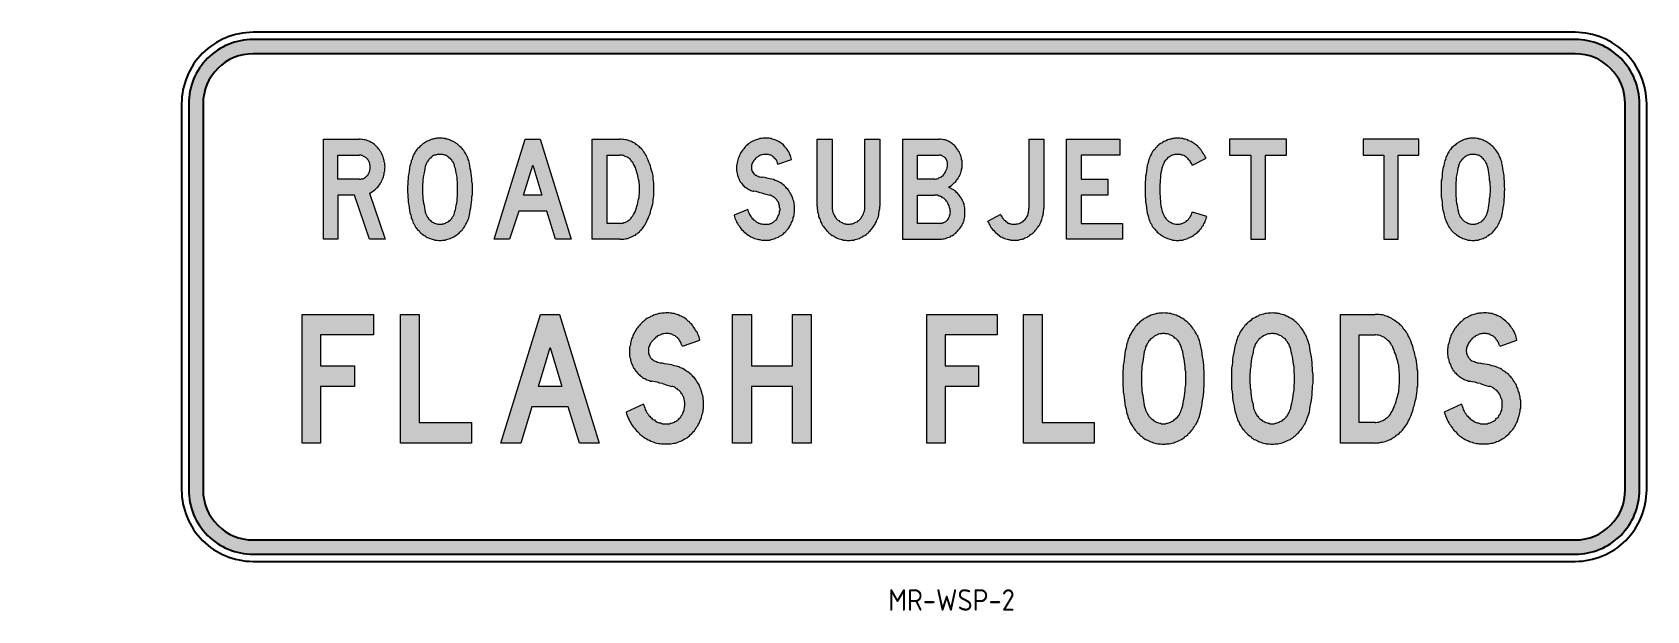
# Model space of a CAD drawing. Extents: x 28 to 253, y 67 to 148.
import ezdxf

# ---------------------------------------------------------------- set-up
doc = ezdxf.new("R2010")
doc.units = 0
doc.header["$LTSCALE"] = 12
doc.header["$MEASUREMENT"] = 0
doc.layers.get('0').update_dxf_attribs({"linetype": 'CONTINUOUS'})
doc.layers.add('L25', color=1, linetype='CONTINUOUS')
doc.layers.add('T25', color=1, linetype='CONTINUOUS')
doc.styles.add('ISO', font='iso')

msp = doc.modelspace()

# ---------------------------------------------------------------- texts
at = {"layer": 'T25', "color": 3, "style": 'ISO'}
msp.add_text('MR-WSP-2', height=3, dxfattribs=at).set_placement((147.3, 66.62))

# ---------------------------------------------------------------- hatches: boundary and pattern name
at = {"layer": 'L25'}
h = msp.add_hatch(color=256, dxfattribs=at)
edge = h.paths.add_edge_path()
edge.add_line((58.43, 74.52), (243.43, 74.52))
edge.add_arc((243.43, 83.52), 9, 270, 360)
edge.add_line((252.43, 83.52), (252.43, 137.52))
edge.add_arc((243.43, 137.52), 9, 0, 90)
edge.add_line((243.43, 146.52), (58.43, 146.52))
edge.add_arc((58.43, 137.52), 9, 90, 180)
edge.add_line((49.43, 137.52), (49.43, 83.52))
edge.add_arc((58.43, 83.52), 9, 180, 270)
edge = h.paths.add_edge_path(flags=16)
edge.add_line((58.43, 76.52), (243.43, 76.52))
edge.add_arc((243.43, 83.52), 7, 270, 360)
edge.add_line((250.43, 83.52), (250.43, 137.52))
edge.add_arc((243.43, 137.52), 7, 0, 90)
edge.add_line((243.43, 144.52), (58.43, 144.52))
edge.add_arc((58.43, 137.52), 7, 90, 180)
edge.add_line((51.43, 137.52), (51.43, 83.52))
edge.add_arc((58.43, 83.52), 7, 180, 270)
h = msp.add_hatch(color=256, dxfattribs=at)
h.paths.add_polyline_path([(213.75, 132.59), (213.75, 130.33), (216.65, 130.33), (216.65, 118.59), (218.67, 118.59), (218.67, 130.33), (221.57, 130.33), (221.57, 132.59)])
h.paths.add_polyline_path([(195.06, 132.59), (195.06, 130.33), (198.02, 130.33), (198.02, 118.59), (200.1, 118.59), (200.1, 130.33), (203.05, 130.33), (203.05, 132.59)])
h.paths.add_polyline_path([(172.27, 132.59), (179.73, 132.59), (179.73, 130.33), (174.29, 130.33), (174.29, 126.98), (178.05, 126.98), (178.05, 124.72), (174.29, 124.72), (174.29, 120.79), (180.08, 120.79), (180.08, 118.59), (172.27, 118.59)])
h.paths.add_polyline_path([(98.84, 124.72), (96.29, 124.72), (97.57, 128.94)], flags=16)
h.paths.add_polyline_path([(92.18, 118.59), (96.52, 132.59), (98.61, 132.59), (102.95, 118.59), (100.75, 118.59), (99.53, 122.52), (95.6, 122.52), (94.33, 118.59)])
h.paths.add_polyline_path([(229.15, 130.45), (228.97, 130.45), (228.86, 130.45), (228.74, 130.45), (228.62, 130.39), (228.51, 130.33), (228.39, 130.33), (228.28, 130.28), (228.16, 130.22), (228.05, 130.1), (227.93, 130.04), (227.81, 129.93), (227.7, 129.87), (227.64, 129.75), (227.53, 129.64), (227.47, 129.52), (227.35, 129.41), (227.29, 129.29), (227.24, 129.18), (227.18, 129.06), (227.12, 128.94), (227.12, 128.77), (227, 128.48), (226.95, 128.13), (226.89, 127.85), (226.83, 127.5), (226.77, 127.21), (226.77, 126.86), (226.72, 126.57), (226.72, 126.22), (226.72, 125.88), (226.72, 125.59), (226.72, 125.24), (226.72, 124.89), (226.72, 124.6), (226.77, 124.26), (226.77, 123.97), (226.83, 123.62), (226.89, 123.33), (226.95, 122.98), (227, 122.7), (227.12, 122.35), (227.12, 122.23), (227.18, 122.06), (227.24, 121.94), (227.29, 121.83), (227.35, 121.71), (227.47, 121.6), (227.53, 121.48), (227.64, 121.36), (227.7, 121.31), (227.81, 121.19), (227.93, 121.08), (228.05, 121.02), (228.16, 120.96), (228.28, 120.9), (228.39, 120.84), (228.51, 120.79), (228.62, 120.73), (228.74, 120.73), (228.86, 120.67), (228.97, 120.67), (229.15, 120.67), (229.26, 120.67), (229.38, 120.67), (229.49, 120.73), (229.61, 120.73), (229.78, 120.79), (229.9, 120.84), (230.01, 120.9), (230.13, 120.96), (230.25, 121.02), (230.36, 121.08), (230.42, 121.19), (230.53, 121.31), (230.65, 121.36), (230.71, 121.48), (230.82, 121.6), (230.88, 121.71), (230.94, 121.83), (231, 121.94), (231.06, 122.06), (231.11, 122.23), (231.17, 122.35), (231.23, 122.7), (231.29, 122.98), (231.34, 123.33), (231.4, 123.62), (231.46, 123.97), (231.46, 124.26), (231.52, 124.6), (231.52, 124.89), (231.58, 125.24), (231.58, 125.59), (231.58, 125.88), (231.52, 126.22), (231.52, 126.57), (231.46, 126.86), (231.46, 127.21), (231.4, 127.5), (231.34, 127.85), (231.29, 128.13), (231.23, 128.48), (231.17, 128.77), (231.11, 128.94), (231.06, 129.06), (231, 129.18), (230.94, 129.29), (230.88, 129.41), (230.82, 129.52), (230.71, 129.64), (230.65, 129.75), (230.53, 129.87), (230.42, 129.93), (230.36, 130.04), (230.25, 130.1), (230.13, 130.22), (230.01, 130.28), (229.9, 130.33), (229.78, 130.33), (229.61, 130.39), (229.49, 130.45), (229.38, 130.45), (229.26, 130.45)], flags=16)
h.paths.add_polyline_path([(229.15, 132.71), (228.97, 132.71), (228.74, 132.71), (228.57, 132.65), (228.39, 132.65), (228.22, 132.59), (228.05, 132.59), (227.87, 132.53), (227.7, 132.42), (227.58, 132.36), (227.41, 132.3), (227.24, 132.18), (227.06, 132.13), (226.95, 132.01), (226.77, 131.9), (226.66, 131.78), (226.48, 131.66), (226.37, 131.55), (226.19, 131.43), (226.08, 131.26), (225.96, 131.14), (225.85, 130.97), (225.73, 130.8), (225.67, 130.68), (225.56, 130.51), (225.5, 130.33), (225.38, 130.16), (225.33, 129.99), (225.27, 129.75), (225.21, 129.58), (225.15, 129.41), (225.1, 129.23), (225.04, 128.83), (224.92, 128.48), (224.86, 128.13), (224.81, 127.79), (224.81, 127.38), (224.75, 127.03), (224.69, 126.69), (224.69, 126.28), (224.69, 125.94), (224.69, 125.59), (224.69, 125.18), (224.69, 124.84), (224.69, 124.49), (224.75, 124.08), (224.81, 123.74), (224.81, 123.39), (224.86, 122.98), (224.92, 122.64), (225.04, 122.29), (225.1, 121.94), (225.15, 121.77), (225.21, 121.54), (225.27, 121.36), (225.33, 121.19), (225.38, 121.02), (225.5, 120.84), (225.56, 120.67), (225.67, 120.5), (225.73, 120.32), (225.85, 120.15), (225.96, 120.03), (226.08, 119.86), (226.19, 119.74), (226.37, 119.57), (226.48, 119.45), (226.66, 119.34), (226.77, 119.22), (226.95, 119.11), (227.06, 119.05), (227.24, 118.93), (227.41, 118.82), (227.58, 118.76), (227.7, 118.7), (227.87, 118.64), (228.05, 118.59), (228.22, 118.53), (228.39, 118.47), (228.57, 118.47), (228.74, 118.47), (228.97, 118.41), (229.15, 118.41), (229.32, 118.41), (229.49, 118.47), (229.67, 118.47), (229.84, 118.47), (230.01, 118.53), (230.19, 118.59), (230.36, 118.64), (230.53, 118.7), (230.71, 118.76), (230.88, 118.82), (231, 118.93), (231.17, 119.05), (231.34, 119.11), (231.46, 119.22), (231.63, 119.34), (231.75, 119.45), (231.92, 119.57), (232.04, 119.74), (232.15, 119.86), (232.27, 120.03), (232.39, 120.15), (232.5, 120.32), (232.62, 120.5), (232.68, 120.67), (232.79, 120.84), (232.85, 121.02), (232.91, 121.19), (233.02, 121.36), (233.08, 121.54), (233.14, 121.77), (233.14, 121.94), (233.25, 122.29), (233.31, 122.64), (233.37, 122.98), (233.43, 123.39), (233.49, 123.74), (233.49, 124.08), (233.54, 124.49), (233.54, 124.84), (233.54, 125.18), (233.6, 125.59), (233.54, 125.94), (233.54, 126.28), (233.54, 126.69), (233.49, 127.03), (233.49, 127.38), (233.43, 127.79), (233.37, 128.13), (233.31, 128.48), (233.25, 128.83), (233.14, 129.23), (233.14, 129.41), (233.08, 129.58), (233.02, 129.75), (232.91, 129.99), (232.85, 130.16), (232.79, 130.33), (232.68, 130.51), (232.62, 130.68), (232.5, 130.8), (232.39, 130.97), (232.27, 131.14), (232.15, 131.26), (232.04, 131.43), (231.92, 131.55), (231.75, 131.66), (231.63, 131.78), (231.46, 131.9), (231.34, 132.01), (231.17, 132.13), (231, 132.18), (230.88, 132.3), (230.71, 132.36), (230.53, 132.42), (230.36, 132.53), (230.19, 132.59), (230.01, 132.59), (229.84, 132.65), (229.67, 132.65), (229.49, 132.71), (229.32, 132.71)])
h.paths.add_polyline_path([(187.77, 132.71), (187.6, 132.71), (187.43, 132.71), (187.25, 132.65), (187.08, 132.65), (186.91, 132.59), (186.73, 132.59), (186.56, 132.53), (186.39, 132.47), (186.21, 132.36), (186.04, 132.3), (185.86, 132.24), (185.69, 132.13), (185.58, 132.01), (185.4, 131.95), (185.23, 131.84), (185.11, 131.72), (184.94, 131.61), (184.82, 131.43), (184.71, 131.32), (184.59, 131.14), (184.42, 130.97), (184.3, 130.85), (184.19, 130.68), (184.13, 130.51), (184.01, 130.28), (183.9, 130.1), (183.84, 129.93), (183.78, 129.75), (183.72, 129.52), (183.67, 129.35), (183.61, 129.12), (183.55, 128.94), (183.49, 128.54), (183.43, 128.13), (183.38, 127.73), (183.32, 127.38), (183.32, 126.98), (183.26, 126.57), (183.26, 126.17), (183.26, 125.76), (183.26, 125.36), (183.26, 124.95), (183.26, 124.6), (183.32, 124.2), (183.32, 123.79), (183.38, 123.39), (183.43, 122.98), (183.49, 122.58), (183.55, 122.23), (183.61, 122), (183.67, 121.83), (183.72, 121.6), (183.78, 121.42), (183.84, 121.19), (183.9, 121.02), (184.01, 120.84), (184.13, 120.67), (184.19, 120.5), (184.3, 120.32), (184.42, 120.15), (184.59, 119.98), (184.71, 119.86), (184.82, 119.69), (184.94, 119.57), (185.11, 119.45), (185.23, 119.34), (185.4, 119.22), (185.58, 119.11), (185.69, 118.99), (185.86, 118.93), (186.04, 118.82), (186.21, 118.76), (186.39, 118.7), (186.56, 118.64), (186.73, 118.59), (186.91, 118.53), (187.08, 118.47), (187.25, 118.47), (187.43, 118.47), (187.6, 118.41), (187.77, 118.41), (187.95, 118.41), (188.12, 118.47), (188.29, 118.47), (188.53, 118.47), (188.7, 118.53), (188.87, 118.59), (189.05, 118.64), (189.22, 118.7), (189.34, 118.76), (189.51, 118.82), (189.68, 118.93), (189.86, 118.99), (190.03, 119.11), (190.15, 119.22), (190.32, 119.34), (190.44, 119.45), (190.61, 119.57), (190.72, 119.69), (190.84, 119.8), (190.96, 119.98), (191.07, 120.09), (191.19, 120.27), (191.3, 120.44), (191.42, 120.55), (191.48, 120.73), (191.59, 120.9), (191.65, 121.08), (191.71, 121.25), (191.77, 121.42), (191.82, 121.6), (191.88, 121.77), (189.86, 122.35), (189.8, 122.23), (189.74, 122.06), (189.68, 121.94), (189.63, 121.83), (189.57, 121.71), (189.51, 121.6), (189.39, 121.48), (189.34, 121.36), (189.22, 121.25), (189.1, 121.19), (188.99, 121.08), (188.93, 121.02), (188.82, 120.96), (188.7, 120.9), (188.53, 120.84), (188.41, 120.79), (188.29, 120.73), (188.18, 120.73), (188.06, 120.67), (187.89, 120.67), (187.77, 120.67), (187.66, 120.67), (187.54, 120.67), (187.37, 120.73), (187.25, 120.73), (187.14, 120.79), (187.02, 120.84), (186.91, 120.9), (186.79, 120.96), (186.67, 121.02), (186.56, 121.08), (186.44, 121.19), (186.33, 121.25), (186.27, 121.36), (186.15, 121.48), (186.04, 121.6), (185.98, 121.71), (185.92, 121.83), (185.86, 121.94), (185.81, 122.06), (185.75, 122.23), (185.69, 122.35), (185.63, 122.46), (185.58, 122.64), (185.52, 122.93), (185.46, 123.27), (185.4, 123.62), (185.4, 123.91), (185.34, 124.26), (185.34, 124.6), (185.29, 124.89), (185.29, 125.24), (185.29, 125.59), (185.29, 125.88), (185.29, 126.22), (185.34, 126.57), (185.34, 126.86), (185.4, 127.21), (185.4, 127.56), (185.46, 127.85), (185.52, 128.19), (185.58, 128.54), (185.63, 128.66), (185.69, 128.77), (185.75, 128.94), (185.81, 129.06), (185.86, 129.18), (185.92, 129.29), (185.98, 129.47), (186.04, 129.58), (186.15, 129.64), (186.27, 129.75), (186.33, 129.87), (186.44, 129.99), (186.56, 130.04), (186.67, 130.1), (186.79, 130.22), (186.91, 130.28), (187.02, 130.33), (187.14, 130.33), (187.25, 130.39), (187.37, 130.45), (187.54, 130.45), (187.66, 130.45), (187.77, 130.45), (187.89, 130.45), (188.06, 130.45), (188.18, 130.45), (188.29, 130.39), (188.41, 130.33), (188.53, 130.33), (188.7, 130.28), (188.82, 130.22), (188.93, 130.1), (188.99, 130.04), (189.1, 129.99), (189.22, 129.87), (189.34, 129.75), (189.39, 129.64), (189.51, 129.58), (189.57, 129.47), (189.63, 129.29), (189.74, 129.18), (189.8, 129.06), (189.86, 128.94), (191.77, 129.93), (191.65, 130.1), (191.59, 130.28), (191.48, 130.45), (191.36, 130.62), (191.25, 130.8), (191.13, 130.97), (191.01, 131.14), (190.9, 131.32), (190.72, 131.43), (190.61, 131.61), (190.44, 131.72), (190.32, 131.84), (190.15, 131.95), (190.03, 132.01), (189.86, 132.13), (189.68, 132.24), (189.51, 132.3), (189.34, 132.36), (189.22, 132.47), (189.05, 132.53), (188.87, 132.59), (188.7, 132.59), (188.53, 132.65), (188.29, 132.65), (188.12, 132.71), (187.95, 132.71)])
h.paths.add_polyline_path([(163.01, 122.06), (161.21, 121.08), (161.33, 120.9), (161.39, 120.73), (161.5, 120.55), (161.62, 120.38), (161.68, 120.21), (161.79, 120.09), (161.91, 119.92), (162.08, 119.8), (162.2, 119.63), (162.31, 119.51), (162.49, 119.4), (162.6, 119.28), (162.78, 119.17), (162.89, 119.05), (163.07, 118.93), (163.24, 118.88), (163.41, 118.76), (163.59, 118.7), (163.76, 118.64), (163.93, 118.59), (164.11, 118.53), (164.28, 118.53), (164.46, 118.47), (164.63, 118.47), (164.8, 118.47), (165.03, 118.47), (165.21, 118.47), (165.38, 118.47), (165.55, 118.47), (165.73, 118.53), (165.9, 118.59), (166.08, 118.59), (166.25, 118.64), (166.42, 118.76), (166.6, 118.82), (166.77, 118.88), (166.94, 118.99), (167.12, 119.11), (167.23, 119.22), (167.41, 119.34), (167.52, 119.45), (167.7, 119.57), (167.81, 119.69), (167.93, 119.86), (168.04, 119.98), (168.16, 120.15), (168.27, 120.32), (168.39, 120.44), (168.51, 120.61), (168.56, 120.79), (168.68, 120.96), (168.74, 121.19), (168.79, 121.36), (168.85, 121.54), (168.91, 121.71), (168.97, 121.94), (168.97, 122.12), (169.03, 122.29), (169.03, 122.52), (169.08, 122.7), (169.08, 122.93), (169.08, 132.59), (167, 132.59), (167, 122.93), (167, 122.75), (167, 122.64), (166.94, 122.46), (166.94, 122.35), (166.89, 122.23), (166.89, 122.06), (166.83, 121.94), (166.77, 121.83), (166.71, 121.71), (166.6, 121.6), (166.54, 121.48), (166.48, 121.36), (166.36, 121.25), (166.25, 121.19), (166.19, 121.08), (166.08, 121.02), (165.96, 120.96), (165.84, 120.9), (165.73, 120.84), (165.61, 120.79), (165.44, 120.73), (165.32, 120.73), (165.21, 120.67), (165.09, 120.67), (164.98, 120.67), (164.8, 120.67), (164.69, 120.67), (164.57, 120.67), (164.46, 120.73), (164.34, 120.79), (164.17, 120.79), (164.05, 120.84), (163.93, 120.96), (163.82, 121.02), (163.76, 121.08), (163.65, 121.19), (163.53, 121.25), (163.47, 121.36), (163.36, 121.48), (163.3, 121.6), (163.18, 121.71), (163.12, 121.83), (163.07, 121.94)])
h.paths.add_polyline_path([(154.56, 120.79), (151.38, 120.79), (151.38, 124.72), (153.81, 124.72), (153.92, 124.72), (154.04, 124.72), (154.21, 124.72), (154.33, 124.66), (154.44, 124.6), (154.56, 124.6), (154.68, 124.55), (154.79, 124.49), (154.91, 124.37), (155.02, 124.32), (155.14, 124.26), (155.25, 124.14), (155.37, 124.03), (155.43, 123.91), (155.54, 123.85), (155.6, 123.68), (155.66, 123.56), (155.72, 123.45), (155.78, 123.33), (155.83, 123.22), (155.89, 123.04), (155.89, 122.93), (155.95, 122.81), (155.95, 122.64), (155.95, 122.52), (156.01, 122.35), (155.95, 122.23), (155.95, 122.12), (155.95, 122), (155.89, 121.89), (155.89, 121.77), (155.83, 121.71), (155.78, 121.6), (155.72, 121.48), (155.66, 121.36), (155.6, 121.31), (155.54, 121.25), (155.43, 121.13), (155.37, 121.08), (155.25, 121.02), (155.2, 120.96), (155.08, 120.9), (154.97, 120.9), (154.91, 120.84), (154.79, 120.84), (154.68, 120.84)], flags=16)
h.paths.add_polyline_path([(153.81, 126.98), (151.38, 126.98), (151.38, 130.33), (154.44, 130.33), (154.56, 130.33), (154.62, 130.33), (154.73, 130.28), (154.79, 130.28), (154.91, 130.22), (154.97, 130.16), (155.08, 130.1), (155.14, 130.04), (155.2, 129.99), (155.31, 129.93), (155.37, 129.87), (155.43, 129.75), (155.49, 129.7), (155.49, 129.58), (155.54, 129.47), (155.54, 129.41), (155.6, 129.29), (155.6, 129.18), (155.6, 129.06), (155.6, 128.94), (155.6, 128.77), (155.54, 128.66), (155.54, 128.54), (155.49, 128.42), (155.43, 128.25), (155.37, 128.13), (155.31, 128.02), (155.25, 127.9), (155.2, 127.79), (155.14, 127.67), (155.02, 127.61), (154.97, 127.5), (154.85, 127.38), (154.73, 127.32), (154.62, 127.27), (154.5, 127.21), (154.39, 127.15), (154.27, 127.09), (154.16, 127.03), (154.04, 127.03), (153.92, 126.98)], flags=16)
h.paths.add_polyline_path([(149.3, 132.59), (149.3, 118.59), (154.44, 118.59), (154.62, 118.59), (154.79, 118.59), (154.97, 118.64), (155.14, 118.64), (155.31, 118.7), (155.49, 118.76), (155.66, 118.82), (155.83, 118.88), (156.01, 118.93), (156.12, 119.05), (156.3, 119.11), (156.47, 119.22), (156.59, 119.34), (156.76, 119.45), (156.88, 119.57), (156.99, 119.69), (157.11, 119.86), (157.22, 119.98), (157.34, 120.09), (157.45, 120.27), (157.51, 120.38), (157.63, 120.55), (157.69, 120.73), (157.8, 120.84), (157.86, 121.02), (157.92, 121.19), (157.92, 121.36), (157.97, 121.54), (158.03, 121.71), (158.03, 121.89), (158.03, 122.06), (158.03, 122.29), (158.03, 122.46), (158.03, 122.64), (158.03, 122.81), (158.03, 122.98), (157.97, 123.16), (157.92, 123.33), (157.92, 123.51), (157.86, 123.68), (157.8, 123.85), (157.69, 123.97), (157.63, 124.14), (157.51, 124.32), (157.45, 124.43), (157.34, 124.6), (157.22, 124.72), (157.11, 124.89), (156.99, 125.01), (156.88, 125.13), (156.76, 125.24), (156.64, 125.36), (156.47, 125.47), (156.35, 125.53), (156.18, 125.65), (156.07, 125.7), (155.89, 125.76), (155.72, 125.88), (155.89, 125.94), (156.01, 125.99), (156.18, 126.11), (156.3, 126.22), (156.41, 126.34), (156.53, 126.46), (156.7, 126.57), (156.82, 126.69), (156.88, 126.8), (156.99, 126.98), (157.11, 127.09), (157.16, 127.27), (157.28, 127.38), (157.34, 127.56), (157.4, 127.73), (157.45, 127.9), (157.51, 128.02), (157.57, 128.19), (157.57, 128.37), (157.63, 128.54), (157.63, 128.71), (157.63, 128.89), (157.63, 129.06), (157.63, 129.23), (157.63, 129.41), (157.63, 129.58), (157.57, 129.75), (157.57, 129.93), (157.51, 130.1), (157.45, 130.28), (157.4, 130.39), (157.34, 130.56), (157.28, 130.74), (157.16, 130.85), (157.11, 131.03), (156.99, 131.14), (156.88, 131.32), (156.82, 131.43), (156.7, 131.55), (156.59, 131.72), (156.41, 131.84), (156.3, 131.9), (156.18, 132.01), (156.01, 132.13), (155.89, 132.18), (155.72, 132.3), (155.54, 132.36), (155.43, 132.42), (155.25, 132.47), (155.08, 132.47), (154.91, 132.53), (154.79, 132.53), (154.62, 132.59), (154.44, 132.59)])
h.paths.add_polyline_path([(137.38, 123.22), (137.38, 132.59), (139.46, 132.59), (139.46, 123.22), (139.46, 123.04), (139.46, 122.93), (139.46, 122.75), (139.52, 122.64), (139.52, 122.46), (139.57, 122.35), (139.63, 122.17), (139.69, 122.06), (139.75, 121.94), (139.81, 121.83), (139.86, 121.71), (139.98, 121.6), (140.04, 121.48), (140.15, 121.36), (140.27, 121.25), (140.38, 121.19), (140.5, 121.08), (140.62, 121.02), (140.73, 120.96), (140.85, 120.9), (140.96, 120.84), (141.08, 120.79), (141.19, 120.73), (141.37, 120.73), (141.48, 120.67), (141.6, 120.67), (141.77, 120.67), (141.89, 120.67), (142, 120.67), (142.12, 120.73), (142.29, 120.73), (142.41, 120.79), (142.53, 120.84), (142.64, 120.9), (142.76, 120.96), (142.93, 121.02), (143.05, 121.08), (143.1, 121.19), (143.22, 121.25), (143.34, 121.36), (143.45, 121.48), (143.51, 121.6), (143.62, 121.71), (143.68, 121.83), (143.74, 121.94), (143.8, 122.06), (143.86, 122.17), (143.91, 122.35), (143.97, 122.46), (143.97, 122.64), (144.03, 122.75), (144.03, 122.93), (144.03, 123.04), (144.03, 123.22), (144.03, 132.59), (146.11, 132.59), (146.11, 123.22), (146.11, 122.98), (146.11, 122.81), (146.05, 122.58), (146.05, 122.41), (146, 122.17), (146, 122), (145.94, 121.77), (145.88, 121.6), (145.82, 121.42), (145.71, 121.25), (145.65, 121.08), (145.53, 120.84), (145.48, 120.67), (145.36, 120.5), (145.24, 120.38), (145.13, 120.21), (145.01, 120.03), (144.9, 119.92), (144.78, 119.74), (144.61, 119.63), (144.49, 119.45), (144.32, 119.34), (144.2, 119.22), (144.03, 119.11), (143.86, 119.05), (143.74, 118.93), (143.57, 118.88), (143.39, 118.76), (143.22, 118.7), (143.05, 118.64), (142.87, 118.59), (142.64, 118.53), (142.47, 118.47), (142.29, 118.47), (142.12, 118.47), (141.95, 118.41), (141.77, 118.41), (141.54, 118.41), (141.37, 118.47), (141.19, 118.47), (141.02, 118.47), (140.85, 118.53), (140.67, 118.59), (140.44, 118.64), (140.27, 118.7), (140.09, 118.76), (139.92, 118.88), (139.81, 118.93), (139.63, 119.05), (139.46, 119.11), (139.28, 119.22), (139.17, 119.34), (139, 119.45), (138.88, 119.63), (138.71, 119.74), (138.59, 119.92), (138.47, 120.03), (138.36, 120.21), (138.24, 120.38), (138.13, 120.5), (138.01, 120.67), (137.95, 120.84), (137.84, 121.08), (137.78, 121.25), (137.72, 121.42), (137.61, 121.6), (137.55, 121.77), (137.55, 122), (137.49, 122.17), (137.43, 122.41), (137.43, 122.58), (137.38, 122.81), (137.38, 122.98)])
h.paths.add_polyline_path([(131.88, 129.06), (133.79, 129.75), (133.73, 129.93), (133.67, 130.1), (133.61, 130.28), (133.56, 130.45), (133.5, 130.62), (133.38, 130.8), (133.27, 130.97), (133.21, 131.09), (133.09, 131.26), (132.98, 131.37), (132.86, 131.49), (132.75, 131.66), (132.63, 131.78), (132.46, 131.9), (132.34, 132.01), (132.17, 132.13), (132.05, 132.18), (131.88, 132.3), (131.76, 132.36), (131.59, 132.42), (131.42, 132.47), (131.24, 132.53), (131.07, 132.59), (130.95, 132.65), (130.78, 132.65), (130.61, 132.71), (130.43, 132.71), (130.26, 132.71), (130.08, 132.71), (129.91, 132.71), (129.74, 132.71), (129.56, 132.65), (129.33, 132.65), (129.16, 132.59), (128.99, 132.53), (128.81, 132.47), (128.7, 132.42), (128.52, 132.36), (128.35, 132.3), (128.18, 132.18), (128, 132.13), (127.89, 132.01), (127.71, 131.9), (127.6, 131.78), (127.42, 131.66), (127.31, 131.49), (127.19, 131.37), (127.08, 131.2), (126.96, 131.09), (126.84, 130.91), (126.73, 130.74), (126.61, 130.56), (126.56, 130.39), (126.44, 130.22), (126.38, 130.04), (126.32, 129.87), (126.27, 129.7), (126.21, 129.52), (126.15, 129.29), (126.15, 129.12), (126.09, 128.94), (126.09, 128.77), (126.09, 128.6), (126.09, 128.42), (126.09, 128.25), (126.09, 128.08), (126.15, 127.9), (126.15, 127.73), (126.21, 127.56), (126.27, 127.38), (126.32, 127.27), (126.38, 127.09), (126.44, 126.92), (126.5, 126.8), (126.61, 126.63), (126.67, 126.51), (126.79, 126.4), (126.9, 126.22), (127.02, 126.11), (127.13, 125.99), (127.25, 125.88), (127.37, 125.82), (127.54, 125.7), (127.65, 125.65), (127.77, 125.53), (127.94, 125.47), (128.06, 125.41), (128.23, 125.36), (128.41, 125.3), (128.52, 125.3), (128.81, 125.24), (129.1, 125.18), (129.39, 125.07), (129.68, 125.01), (130.2, 124.89), (130.72, 124.72), (130.84, 124.72), (130.95, 124.66), (131.07, 124.6), (131.18, 124.55), (131.24, 124.49), (131.36, 124.43), (131.47, 124.32), (131.53, 124.26), (131.65, 124.14), (131.7, 124.08), (131.76, 123.97), (131.88, 123.85), (131.94, 123.74), (131.99, 123.62), (131.99, 123.51), (132.05, 123.39), (132.11, 123.27), (132.11, 123.16), (132.11, 122.98), (132.17, 122.87), (132.17, 122.75), (132.17, 122.64), (132.11, 122.52), (132.11, 122.35), (132.11, 122.23), (132.05, 122.12), (131.99, 122), (131.94, 121.89), (131.88, 121.77), (131.82, 121.65), (131.76, 121.54), (131.7, 121.42), (131.65, 121.31), (131.53, 121.25), (131.42, 121.13), (131.36, 121.08), (131.24, 120.96), (131.13, 120.9), (131.01, 120.84), (130.95, 120.79), (130.84, 120.79), (130.72, 120.73), (130.61, 120.67), (130.49, 120.67), (130.32, 120.67), (130.2, 120.67), (130.03, 120.67), (129.91, 120.67), (129.74, 120.67), (129.62, 120.73), (129.45, 120.73), (129.33, 120.79), (129.22, 120.84), (129.04, 120.9), (128.93, 120.96), (128.81, 121.02), (128.7, 121.13), (128.58, 121.25), (128.46, 121.31), (128.35, 121.42), (128.23, 121.54), (128.18, 121.65), (128.06, 121.77), (128, 121.89), (127.89, 122.06), (127.83, 122.17), (127.77, 122.35), (127.71, 122.46), (127.65, 122.64), (127.65, 122.75), (125.74, 121.94), (125.8, 121.71), (125.86, 121.54), (125.92, 121.36), (126.03, 121.13), (126.09, 120.96), (126.21, 120.79), (126.32, 120.61), (126.44, 120.44), (126.56, 120.27), (126.67, 120.09), (126.79, 119.92), (126.96, 119.8), (127.08, 119.63), (127.25, 119.51), (127.42, 119.4), (127.54, 119.28), (127.71, 119.17), (127.89, 119.05), (128.06, 118.93), (128.23, 118.88), (128.41, 118.76), (128.58, 118.7), (128.81, 118.64), (128.99, 118.59), (129.16, 118.53), (129.33, 118.53), (129.56, 118.47), (129.74, 118.47), (129.97, 118.47), (130.14, 118.47), (130.32, 118.47), (130.55, 118.47), (130.72, 118.47), (130.89, 118.53), (131.13, 118.59), (131.3, 118.64), (131.42, 118.7), (131.59, 118.76), (131.76, 118.82), (131.94, 118.88), (132.11, 118.99), (132.23, 119.05), (132.4, 119.17), (132.57, 119.28), (132.69, 119.4), (132.8, 119.51), (132.98, 119.63), (133.09, 119.8), (133.21, 119.92), (133.33, 120.09), (133.44, 120.21), (133.5, 120.38), (133.61, 120.55), (133.73, 120.73), (133.79, 120.9), (133.85, 121.08), (133.96, 121.25), (134.02, 121.42), (134.02, 121.6), (134.08, 121.77), (134.14, 121.94), (134.14, 122.17), (134.19, 122.35), (134.19, 122.52), (134.19, 122.75), (134.19, 122.93), (134.19, 123.1), (134.19, 123.33), (134.14, 123.51), (134.14, 123.68), (134.08, 123.91), (134.02, 124.08), (133.96, 124.26), (133.9, 124.43), (133.85, 124.6), (133.73, 124.78), (133.67, 124.95), (133.56, 125.13), (133.44, 125.3), (133.38, 125.41), (133.27, 125.59), (133.09, 125.7), (132.98, 125.88), (132.86, 125.99), (132.75, 126.11), (132.57, 126.22), (132.46, 126.34), (132.28, 126.46), (132.17, 126.51), (131.99, 126.63), (131.82, 126.69), (131.65, 126.75), (131.47, 126.8), (131.24, 126.92), (131.01, 126.98), (130.72, 127.03), (130.49, 127.09), (130.2, 127.15), (129.97, 127.21), (129.68, 127.27), (129.56, 127.27), (129.39, 127.32), (129.22, 127.32), (129.1, 127.38), (128.93, 127.44), (128.81, 127.56), (128.7, 127.56), (128.64, 127.61), (128.58, 127.67), (128.52, 127.73), (128.41, 127.85), (128.35, 127.9), (128.35, 127.96), (128.29, 128.08), (128.23, 128.13), (128.23, 128.25), (128.18, 128.37), (128.18, 128.42), (128.18, 128.54), (128.18, 128.66), (128.18, 128.71), (128.18, 128.83), (128.18, 128.94), (128.23, 129), (128.23, 129.12), (128.29, 129.23), (128.35, 129.35), (128.41, 129.47), (128.52, 129.58), (128.58, 129.7), (128.7, 129.75), (128.75, 129.87), (128.87, 129.99), (128.99, 130.04), (129.1, 130.16), (129.22, 130.22), (129.33, 130.28), (129.45, 130.33), (129.56, 130.39), (129.68, 130.39), (129.8, 130.45), (129.97, 130.45), (130.08, 130.45), (130.2, 130.45), (130.32, 130.45), (130.43, 130.45), (130.55, 130.45), (130.66, 130.39), (130.78, 130.33), (130.89, 130.33), (131.01, 130.28), (131.13, 130.22), (131.18, 130.1), (131.3, 130.04), (131.36, 129.93), (131.47, 129.87), (131.53, 129.75), (131.65, 129.64), (131.7, 129.52), (131.76, 129.41), (131.82, 129.29), (131.82, 129.18)])
h.paths.add_polyline_path([(109.77, 120.79), (107.98, 120.79), (107.98, 130.33), (109.77, 130.33), (109.89, 130.33), (110.01, 130.33), (110.18, 130.28), (110.3, 130.28), (110.41, 130.22), (110.53, 130.16), (110.64, 130.1), (110.76, 130.04), (110.87, 129.99), (110.99, 129.93), (111.11, 129.81), (111.22, 129.75), (111.28, 129.64), (111.4, 129.52), (111.45, 129.41), (111.57, 129.29), (111.63, 129.18), (111.68, 129.06), (111.8, 128.83), (111.92, 128.6), (111.97, 128.37), (112.09, 128.13), (112.15, 127.9), (112.21, 127.67), (112.26, 127.44), (112.32, 127.21), (112.38, 126.92), (112.44, 126.69), (112.44, 126.46), (112.49, 126.22), (112.49, 125.94), (112.49, 125.7), (112.49, 125.47), (112.49, 125.18), (112.49, 124.95), (112.44, 124.72), (112.44, 124.43), (112.38, 124.2), (112.32, 123.97), (112.26, 123.68), (112.21, 123.45), (112.15, 123.22), (112.09, 122.98), (111.97, 122.75), (111.92, 122.52), (111.8, 122.29), (111.68, 122.06), (111.63, 121.94), (111.57, 121.83), (111.45, 121.71), (111.4, 121.6), (111.28, 121.48), (111.22, 121.42), (111.11, 121.31), (110.99, 121.25), (110.87, 121.13), (110.76, 121.08), (110.64, 121.02), (110.53, 120.96), (110.41, 120.9), (110.3, 120.9), (110.18, 120.84), (110.01, 120.84), (109.89, 120.84)], flags=16)
h.paths.add_polyline_path([(109.77, 118.59), (105.9, 118.59), (105.9, 132.59), (109.77, 132.59), (109.95, 132.59), (110.12, 132.53), (110.3, 132.53), (110.53, 132.47), (110.7, 132.47), (110.87, 132.42), (111.05, 132.36), (111.22, 132.3), (111.4, 132.24), (111.57, 132.13), (111.74, 132.07), (111.92, 131.95), (112.03, 131.84), (112.21, 131.72), (112.38, 131.61), (112.49, 131.49), (112.61, 131.37), (112.78, 131.2), (112.9, 131.09), (113.02, 130.91), (113.13, 130.8), (113.25, 130.62), (113.36, 130.45), (113.42, 130.28), (113.54, 130.1), (113.59, 129.93), (113.71, 129.64), (113.83, 129.35), (113.94, 129.06), (114.06, 128.83), (114.11, 128.54), (114.17, 128.25), (114.29, 127.96), (114.35, 127.67), (114.4, 127.38), (114.4, 127.03), (114.46, 126.75), (114.52, 126.46), (114.52, 126.17), (114.52, 125.88), (114.52, 125.59), (114.52, 125.3), (114.52, 124.95), (114.52, 124.66), (114.46, 124.37), (114.4, 124.08), (114.4, 123.79), (114.35, 123.51), (114.29, 123.22), (114.17, 122.93), (114.11, 122.64), (114.06, 122.35), (113.94, 122.06), (113.83, 121.77), (113.71, 121.48), (113.59, 121.25), (113.54, 121.08), (113.42, 120.9), (113.36, 120.73), (113.25, 120.55), (113.13, 120.38), (113.02, 120.21), (112.9, 120.09), (112.78, 119.92), (112.61, 119.8), (112.49, 119.63), (112.38, 119.51), (112.21, 119.4), (112.03, 119.28), (111.92, 119.17), (111.74, 119.11), (111.57, 118.99), (111.4, 118.93), (111.22, 118.88), (111.05, 118.76), (110.87, 118.7), (110.7, 118.7), (110.53, 118.64), (110.3, 118.59), (110.12, 118.59), (109.95, 118.59)])
h.paths.add_polyline_path([(84.6, 130.45), (84.43, 130.45), (84.32, 130.45), (84.2, 130.45), (84.08, 130.39), (83.97, 130.33), (83.79, 130.33), (83.68, 130.28), (83.56, 130.22), (83.45, 130.1), (83.33, 130.04), (83.27, 129.93), (83.16, 129.87), (83.04, 129.75), (82.98, 129.64), (82.87, 129.52), (82.81, 129.41), (82.75, 129.29), (82.7, 129.18), (82.64, 129.06), (82.58, 128.94), (82.52, 128.77), (82.46, 128.48), (82.41, 128.13), (82.35, 127.85), (82.29, 127.5), (82.23, 127.21), (82.17, 126.86), (82.17, 126.57), (82.12, 126.22), (82.12, 125.88), (82.12, 125.59), (82.12, 125.24), (82.12, 124.89), (82.17, 124.6), (82.17, 124.26), (82.23, 123.97), (82.29, 123.62), (82.35, 123.33), (82.41, 122.98), (82.46, 122.7), (82.52, 122.35), (82.58, 122.23), (82.64, 122.06), (82.7, 121.94), (82.75, 121.83), (82.81, 121.71), (82.87, 121.6), (82.98, 121.48), (83.04, 121.36), (83.16, 121.31), (83.27, 121.19), (83.33, 121.08), (83.45, 121.02), (83.56, 120.96), (83.68, 120.9), (83.79, 120.84), (83.97, 120.79), (84.08, 120.73), (84.2, 120.73), (84.32, 120.67), (84.43, 120.67), (84.6, 120.67), (84.72, 120.67), (84.84, 120.67), (84.95, 120.73), (85.13, 120.73), (85.24, 120.79), (85.36, 120.84), (85.47, 120.9), (85.59, 120.96), (85.7, 121.02), (85.82, 121.08), (85.94, 121.19), (86.05, 121.31), (86.11, 121.36), (86.22, 121.48), (86.28, 121.6), (86.34, 121.71), (86.46, 121.83), (86.51, 121.94), (86.57, 122.06), (86.63, 122.23), (86.63, 122.35), (86.75, 122.7), (86.8, 122.98), (86.86, 123.33), (86.92, 123.62), (86.98, 123.97), (86.98, 124.26), (87.03, 124.6), (87.03, 124.89), (87.03, 125.24), (87.03, 125.59), (87.03, 125.88), (87.03, 126.22), (87.03, 126.57), (86.98, 126.86), (86.98, 127.21), (86.92, 127.5), (86.86, 127.85), (86.8, 128.13), (86.75, 128.48), (86.63, 128.77), (86.63, 128.94), (86.57, 129.06), (86.51, 129.18), (86.46, 129.29), (86.34, 129.41), (86.28, 129.52), (86.22, 129.64), (86.11, 129.75), (86.05, 129.87), (85.94, 129.93), (85.82, 130.04), (85.7, 130.1), (85.59, 130.22), (85.47, 130.28), (85.36, 130.33), (85.24, 130.33), (85.13, 130.39), (84.95, 130.45), (84.84, 130.45), (84.72, 130.45)], flags=16)
h.paths.add_polyline_path([(84.6, 132.71), (84.43, 132.71), (84.2, 132.71), (84.03, 132.65), (83.85, 132.65), (83.68, 132.59), (83.51, 132.59), (83.33, 132.53), (83.16, 132.42), (82.98, 132.36), (82.81, 132.3), (82.64, 132.18), (82.52, 132.13), (82.35, 132.01), (82.17, 131.9), (82.06, 131.78), (81.89, 131.66), (81.77, 131.55), (81.65, 131.43), (81.48, 131.26), (81.36, 131.14), (81.25, 130.97), (81.13, 130.8), (81.07, 130.68), (80.96, 130.51), (80.84, 130.33), (80.79, 130.16), (80.73, 129.99), (80.67, 129.75), (80.55, 129.58), (80.55, 129.41), (80.5, 129.23), (80.38, 128.83), (80.32, 128.48), (80.26, 128.13), (80.21, 127.79), (80.15, 127.38), (80.15, 127.03), (80.09, 126.69), (80.09, 126.28), (80.03, 125.94), (80.03, 125.59), (80.03, 125.18), (80.09, 124.84), (80.09, 124.49), (80.15, 124.08), (80.15, 123.74), (80.21, 123.39), (80.26, 122.98), (80.32, 122.64), (80.38, 122.29), (80.5, 121.94), (80.55, 121.77), (80.55, 121.54), (80.67, 121.36), (80.73, 121.19), (80.79, 121.02), (80.84, 120.84), (80.96, 120.67), (81.07, 120.5), (81.13, 120.32), (81.25, 120.15), (81.36, 120.03), (81.48, 119.86), (81.65, 119.74), (81.77, 119.57), (81.89, 119.45), (82.06, 119.34), (82.17, 119.22), (82.35, 119.11), (82.52, 119.05), (82.64, 118.93), (82.81, 118.82), (82.98, 118.76), (83.16, 118.7), (83.33, 118.64), (83.51, 118.59), (83.68, 118.53), (83.85, 118.47), (84.03, 118.47), (84.2, 118.47), (84.43, 118.41), (84.6, 118.41), (84.78, 118.41), (84.95, 118.47), (85.13, 118.47), (85.3, 118.47), (85.47, 118.53), (85.65, 118.59), (85.82, 118.64), (85.99, 118.7), (86.17, 118.76), (86.34, 118.82), (86.51, 118.93), (86.69, 119.05), (86.8, 119.11), (86.98, 119.22), (87.15, 119.34), (87.27, 119.45), (87.38, 119.57), (87.56, 119.74), (87.67, 119.86), (87.79, 120.03), (87.9, 120.15), (88.02, 120.32), (88.13, 120.5), (88.19, 120.67), (88.31, 120.84), (88.37, 121.02), (88.48, 121.19), (88.54, 121.36), (88.6, 121.54), (88.65, 121.77), (88.71, 121.94), (88.77, 122.29), (88.83, 122.64), (88.89, 122.98), (88.94, 123.39), (89, 123.74), (89.06, 124.08), (89.06, 124.49), (89.12, 124.84), (89.12, 125.18), (89.12, 125.59), (89.12, 125.94), (89.12, 126.28), (89.06, 126.69), (89.06, 127.03), (89, 127.38), (88.94, 127.79), (88.89, 128.13), (88.83, 128.48), (88.77, 128.83), (88.71, 129.23), (88.65, 129.41), (88.6, 129.58), (88.54, 129.75), (88.48, 129.99), (88.37, 130.16), (88.31, 130.33), (88.19, 130.51), (88.13, 130.68), (88.02, 130.8), (87.9, 130.97), (87.79, 131.14), (87.67, 131.26), (87.56, 131.43), (87.38, 131.55), (87.27, 131.66), (87.15, 131.78), (86.98, 131.9), (86.8, 132.01), (86.69, 132.13), (86.51, 132.18), (86.34, 132.3), (86.17, 132.36), (85.99, 132.42), (85.82, 132.53), (85.65, 132.59), (85.47, 132.59), (85.3, 132.65), (85.13, 132.65), (84.95, 132.71), (84.78, 132.71)])
h.paths.add_polyline_path([(73.26, 126.98), (70.31, 126.98), (70.31, 130.33), (73.26, 130.33), (73.38, 130.33), (73.49, 130.33), (73.61, 130.28), (73.73, 130.28), (73.84, 130.22), (73.9, 130.16), (74.02, 130.1), (74.13, 130.04), (74.19, 129.99), (74.31, 129.93), (74.36, 129.81), (74.48, 129.75), (74.54, 129.64), (74.59, 129.58), (74.65, 129.47), (74.71, 129.35), (74.71, 129.23), (74.77, 129.12), (74.77, 129), (74.83, 128.89), (74.83, 128.77), (74.83, 128.66), (74.83, 128.54), (74.83, 128.42), (74.77, 128.31), (74.77, 128.19), (74.71, 128.08), (74.71, 127.96), (74.65, 127.85), (74.59, 127.73), (74.54, 127.61), (74.48, 127.56), (74.36, 127.44), (74.31, 127.38), (74.19, 127.32), (74.13, 127.21), (74.02, 127.15), (73.9, 127.09), (73.84, 127.09), (73.73, 127.03), (73.61, 127.03), (73.49, 126.98), (73.38, 126.98)], flags=16)
h.paths.add_polyline_path([(74.71, 125.01), (76.91, 118.59), (74.71, 118.59), (72.63, 124.72), (70.31, 124.72), (70.31, 118.59), (68.29, 118.59), (68.29, 132.59), (73.26, 132.59), (73.44, 132.59), (73.61, 132.53), (73.78, 132.53), (73.96, 132.47), (74.13, 132.47), (74.31, 132.42), (74.48, 132.36), (74.65, 132.3), (74.77, 132.24), (74.94, 132.13), (75.12, 132.07), (75.23, 131.95), (75.4, 131.84), (75.52, 131.72), (75.64, 131.61), (75.75, 131.49), (75.87, 131.37), (75.98, 131.2), (76.1, 131.09), (76.21, 130.91), (76.33, 130.8), (76.39, 130.62), (76.5, 130.45), (76.56, 130.28), (76.62, 130.1), (76.68, 129.93), (76.74, 129.75), (76.79, 129.58), (76.79, 129.41), (76.85, 129.23), (76.85, 129), (76.85, 128.83), (76.91, 128.66), (76.85, 128.48), (76.85, 128.25), (76.85, 128.08), (76.79, 127.9), (76.79, 127.73), (76.74, 127.5), (76.68, 127.32), (76.62, 127.15), (76.56, 126.98), (76.45, 126.8), (76.39, 126.63), (76.27, 126.46), (76.21, 126.34), (76.1, 126.17), (75.98, 125.99), (75.87, 125.88), (75.75, 125.76), (75.58, 125.59), (75.46, 125.47), (75.29, 125.36), (75.17, 125.3), (75, 125.18), (74.88, 125.07)])
h.paths.add_polyline_path([(27.54, 122.78), (27.54, 128.26), (31.29, 128.26), (31.29, 122.78)], flags=9)
h = msp.add_hatch(color=256, dxfattribs=at)
h.paths.add_polyline_path([(166.25, 108.06), (168.85, 108.06), (168.85, 92.95), (176.14, 92.95), (176.14, 90.06), (166.25, 90.06)])
h.paths.add_polyline_path([(152.71, 108.06), (162.55, 108.06), (162.55, 105.22), (155.25, 105.22), (155.25, 100.88), (159.94, 100.88), (159.94, 97.99), (155.25, 97.99), (155.25, 90.06), (152.71, 90.06)])
h.paths.add_polyline_path([(125.51, 108.06), (128.18, 108.06), (128.18, 100.88), (133.9, 100.88), (133.9, 108.06), (136.51, 108.06), (136.51, 90.06), (133.9, 90.06), (133.9, 97.99), (128.18, 97.99), (128.18, 90.06), (125.51, 90.06)])
h.paths.add_polyline_path([(101.62, 97.99), (98.38, 97.99), (100, 103.43)], flags=16)
h.paths.add_polyline_path([(93.11, 90.06), (98.67, 108.06), (101.33, 108.06), (106.88, 90.06), (104.1, 90.06), (102.54, 95.15), (97.45, 95.15), (95.89, 90.06)])
h.paths.add_polyline_path([(79.05, 108.06), (81.65, 108.06), (81.65, 92.95), (89, 92.95), (89, 90.06), (79.05, 90.06)])
h.paths.add_polyline_path([(65.28, 108.06), (75.29, 108.06), (75.29, 105.22), (67.88, 105.22), (67.88, 100.88), (72.63, 100.88), (72.63, 97.99), (67.88, 97.99), (67.88, 90.06), (65.28, 90.06)])
h.paths.add_polyline_path([(232.91, 103.6), (235.28, 104.47), (235.22, 104.7), (235.16, 104.87), (235.11, 105.1), (235.05, 105.28), (234.93, 105.51), (234.87, 105.68), (234.76, 105.86), (234.64, 106.03), (234.53, 106.2), (234.41, 106.38), (234.3, 106.55), (234.12, 106.73), (234.01, 106.84), (233.83, 107.01), (233.72, 107.13), (233.54, 107.25), (233.37, 107.42), (233.2, 107.54), (233.08, 107.65), (232.91, 107.71), (232.73, 107.82), (232.5, 107.88), (232.33, 108), (232.15, 108.06), (231.98, 108.11), (231.81, 108.17), (231.58, 108.17), (231.4, 108.23), (231.23, 108.23), (231, 108.29), (230.82, 108.29), (230.59, 108.29), (230.42, 108.23), (230.25, 108.23), (230.01, 108.23), (229.84, 108.17), (229.67, 108.17), (229.43, 108.11), (229.26, 108.06), (229.09, 108), (228.86, 107.94), (228.68, 107.82), (228.51, 107.77), (228.34, 107.65), (228.16, 107.59), (227.99, 107.48), (227.81, 107.36), (227.7, 107.25), (227.53, 107.07), (227.35, 106.96), (227.24, 106.84), (227.06, 106.67), (226.95, 106.49), (226.77, 106.32), (226.66, 106.2), (226.54, 106.03), (226.43, 105.8), (226.31, 105.63), (226.25, 105.45), (226.14, 105.28), (226.02, 105.05), (225.96, 104.87), (225.91, 104.64), (225.85, 104.47), (225.79, 104.24), (225.73, 104.06), (225.67, 103.83), (225.62, 103.6), (225.62, 103.43), (225.56, 103.2), (225.56, 103.02), (225.56, 102.85), (225.56, 102.67), (225.56, 102.44), (225.62, 102.27), (225.62, 102.1), (225.67, 101.92), (225.73, 101.75), (225.73, 101.58), (225.79, 101.4), (225.85, 101.23), (225.96, 101.05), (226.02, 100.88), (226.08, 100.71), (226.19, 100.53), (226.25, 100.42), (226.37, 100.24), (226.48, 100.13), (226.6, 99.96), (226.72, 99.84), (226.83, 99.72), (226.95, 99.61), (227.12, 99.49), (227.24, 99.38), (227.41, 99.26), (227.53, 99.15), (227.7, 99.09), (227.87, 98.97), (227.99, 98.91), (228.16, 98.86), (228.34, 98.8), (228.51, 98.74), (228.68, 98.74), (229.03, 98.62), (229.43, 98.57), (229.78, 98.45), (230.13, 98.39), (230.77, 98.16), (231.4, 97.99), (231.58, 97.99), (231.69, 97.93), (231.81, 97.87), (231.92, 97.81), (232.04, 97.7), (232.15, 97.64), (232.27, 97.52), (232.39, 97.47), (232.5, 97.35), (232.62, 97.24), (232.68, 97.12), (232.79, 97), (232.85, 96.89), (232.91, 96.77), (232.96, 96.6), (233.02, 96.48), (233.08, 96.31), (233.14, 96.19), (233.2, 96.02), (233.2, 95.9), (233.2, 95.73), (233.2, 95.56), (233.2, 95.44), (233.2, 95.27), (233.2, 95.15), (233.2, 94.98), (233.14, 94.81), (233.14, 94.69), (233.08, 94.52), (233.02, 94.4), (232.96, 94.23), (232.91, 94.11), (232.79, 94), (232.73, 93.88), (232.68, 93.71), (232.56, 93.59), (232.44, 93.53), (232.33, 93.42), (232.27, 93.3), (232.15, 93.24), (232.04, 93.13), (231.87, 93.07), (231.75, 93.01), (231.63, 92.95), (231.52, 92.9), (231.4, 92.84), (231.23, 92.84), (231.11, 92.78), (230.94, 92.78), (230.77, 92.78), (230.65, 92.78), (230.48, 92.78), (230.3, 92.78), (230.19, 92.78), (230.01, 92.84), (229.84, 92.9), (229.72, 92.9), (229.55, 92.95), (229.43, 93.01), (229.26, 93.13), (229.15, 93.19), (228.97, 93.3), (228.86, 93.36), (228.74, 93.47), (228.62, 93.59), (228.51, 93.71), (228.39, 93.82), (228.28, 93.94), (228.16, 94.11), (228.05, 94.23), (227.99, 94.34), (227.87, 94.52), (227.81, 94.69), (227.76, 94.81), (227.7, 94.98), (227.64, 95.15), (227.58, 95.33), (227.53, 95.5), (225.1, 94.4), (225.21, 94.17), (225.27, 93.94), (225.33, 93.76), (225.44, 93.53), (225.5, 93.3), (225.62, 93.13), (225.73, 92.9), (225.85, 92.72), (225.96, 92.55), (226.08, 92.38), (226.25, 92.14), (226.37, 91.97), (226.48, 91.8), (226.66, 91.68), (226.83, 91.51), (226.95, 91.33), (227.12, 91.22), (227.29, 91.04), (227.47, 90.93), (227.64, 90.81), (227.81, 90.7), (228.05, 90.58), (228.22, 90.47), (228.39, 90.41), (228.62, 90.29), (228.8, 90.23), (229.03, 90.18), (229.2, 90.12), (229.43, 90.06), (229.61, 90), (229.84, 90), (230.01, 89.94), (230.25, 89.94), (230.48, 89.94), (230.65, 89.94), (230.88, 89.94), (231.06, 89.94), (231.29, 89.94), (231.52, 90), (231.69, 90.06), (231.92, 90.06), (232.1, 90.12), (232.27, 90.18), (232.44, 90.29), (232.68, 90.35), (232.85, 90.41), (233.02, 90.52), (233.2, 90.64), (233.37, 90.7), (233.54, 90.81), (233.66, 90.93), (233.83, 91.1), (234.01, 91.22), (234.12, 91.33), (234.3, 91.51), (234.41, 91.68), (234.53, 91.8), (234.7, 91.97), (234.82, 92.14), (234.93, 92.32), (235.05, 92.49), (235.11, 92.72), (235.22, 92.9), (235.34, 93.07), (235.39, 93.3), (235.45, 93.47), (235.51, 93.71), (235.57, 93.88), (235.63, 94.11), (235.68, 94.28), (235.74, 94.52), (235.74, 94.75), (235.8, 94.92), (235.8, 95.15), (235.8, 95.38), (235.8, 95.62), (235.8, 95.85), (235.8, 96.02), (235.74, 96.25), (235.74, 96.48), (235.68, 96.71), (235.63, 96.89), (235.57, 97.12), (235.51, 97.29), (235.45, 97.52), (235.39, 97.7), (235.28, 97.93), (235.22, 98.1), (235.11, 98.34), (234.99, 98.51), (234.87, 98.68), (234.76, 98.86), (234.64, 99.03), (234.53, 99.2), (234.41, 99.32), (234.24, 99.49), (234.12, 99.67), (233.95, 99.78), (233.77, 99.9), (233.66, 100.01), (233.49, 100.13), (233.31, 100.24), (233.14, 100.36), (232.96, 100.48), (232.79, 100.53), (232.56, 100.65), (232.39, 100.71), (232.1, 100.82), (231.75, 100.88), (231.46, 101), (231.11, 101.05), (230.77, 101.11), (230.48, 101.17), (230.13, 101.23), (229.96, 101.29), (229.78, 101.29), (229.61, 101.34), (229.49, 101.4), (229.32, 101.46), (229.15, 101.52), (228.97, 101.58), (228.91, 101.63), (228.8, 101.69), (228.74, 101.81), (228.62, 101.86), (228.57, 101.92), (228.51, 102.04), (228.45, 102.1), (228.39, 102.21), (228.34, 102.33), (228.28, 102.44), (228.28, 102.5), (228.22, 102.62), (228.22, 102.73), (228.22, 102.85), (228.16, 102.96), (228.16, 103.08), (228.22, 103.2), (228.22, 103.31), (228.22, 103.43), (228.28, 103.54), (228.34, 103.66), (228.34, 103.77), (228.45, 103.89), (228.51, 104.06), (228.57, 104.18), (228.68, 104.29), (228.8, 104.41), (228.91, 104.53), (228.97, 104.64), (229.09, 104.76), (229.26, 104.87), (229.38, 104.93), (229.49, 105.05), (229.61, 105.1), (229.78, 105.16), (229.9, 105.22), (230.01, 105.28), (230.19, 105.34), (230.3, 105.34), (230.48, 105.39), (230.59, 105.39), (230.77, 105.39), (230.88, 105.39), (231, 105.39), (231.11, 105.34), (231.29, 105.34), (231.4, 105.28), (231.52, 105.22), (231.63, 105.16), (231.75, 105.1), (231.87, 105.05), (231.98, 104.99), (232.1, 104.87), (232.21, 104.82), (232.27, 104.7), (232.39, 104.58), (232.44, 104.47), (232.56, 104.35), (232.62, 104.24), (232.68, 104.12), (232.73, 104.01), (232.79, 103.83), (232.85, 103.72)])
h.paths.add_polyline_path([(215.43, 92.95), (213.18, 92.95), (213.18, 105.22), (215.43, 105.22), (215.55, 105.22), (215.72, 105.16), (215.84, 105.16), (215.95, 105.16), (216.13, 105.1), (216.24, 105.05), (216.42, 104.99), (216.53, 104.93), (216.65, 104.87), (216.76, 104.82), (216.88, 104.7), (216.99, 104.64), (217.11, 104.53), (217.23, 104.41), (217.34, 104.35), (217.46, 104.24), (217.52, 104.12), (217.63, 104.01), (217.69, 103.83), (217.75, 103.72), (217.86, 103.6), (217.98, 103.31), (218.09, 103.08), (218.15, 102.79), (218.27, 102.56), (218.38, 102.27), (218.44, 102.04), (218.5, 101.75), (218.61, 101.46), (218.67, 101.17), (218.73, 100.94), (218.73, 100.65), (218.79, 100.36), (218.79, 100.07), (218.85, 99.78), (218.85, 99.49), (218.85, 99.2), (218.85, 98.91), (218.85, 98.68), (218.85, 98.39), (218.79, 98.1), (218.79, 97.81), (218.73, 97.52), (218.73, 97.24), (218.67, 96.95), (218.61, 96.71), (218.5, 96.43), (218.44, 96.14), (218.38, 95.9), (218.27, 95.62), (218.15, 95.33), (218.09, 95.09), (217.98, 94.86), (217.86, 94.57), (217.75, 94.46), (217.69, 94.34), (217.63, 94.17), (217.52, 94.05), (217.46, 93.94), (217.34, 93.82), (217.23, 93.71), (217.11, 93.65), (216.99, 93.53), (216.88, 93.47), (216.76, 93.36), (216.65, 93.3), (216.53, 93.24), (216.42, 93.19), (216.24, 93.13), (216.13, 93.07), (215.95, 93.01), (215.84, 93.01), (215.72, 93.01), (215.55, 92.95)], flags=16)
h.paths.add_polyline_path([(215.43, 90.06), (210.57, 90.06), (210.57, 108.06), (215.43, 108.06), (215.61, 108.06), (215.84, 108.06), (216.01, 108.06), (216.24, 108), (216.42, 108), (216.65, 107.94), (216.82, 107.88), (216.99, 107.82), (217.23, 107.77), (217.4, 107.65), (217.57, 107.59), (217.75, 107.48), (217.92, 107.36), (218.09, 107.25), (218.27, 107.13), (218.44, 107.01), (218.61, 106.9), (218.79, 106.78), (218.96, 106.61), (219.08, 106.49), (219.25, 106.32), (219.37, 106.15), (219.48, 105.97), (219.66, 105.8), (219.77, 105.63), (219.89, 105.45), (220, 105.28), (220.06, 105.05), (220.18, 104.87), (220.29, 104.64), (220.41, 104.35), (220.52, 104.06), (220.64, 103.72), (220.76, 103.43), (220.81, 103.08), (220.93, 102.79), (220.99, 102.44), (221.1, 102.1), (221.16, 101.81), (221.22, 101.46), (221.28, 101.11), (221.33, 100.77), (221.33, 100.42), (221.39, 100.13), (221.39, 99.78), (221.39, 99.43), (221.39, 99.09), (221.39, 98.74), (221.39, 98.39), (221.39, 98.05), (221.33, 97.76), (221.33, 97.41), (221.28, 97.06), (221.22, 96.71), (221.16, 96.37), (221.1, 96.08), (220.99, 95.73), (220.93, 95.38), (220.81, 95.09), (220.76, 94.75), (220.64, 94.46), (220.52, 94.11), (220.41, 93.82), (220.29, 93.53), (220.18, 93.3), (220.06, 93.13), (220, 92.9), (219.89, 92.72), (219.77, 92.55), (219.66, 92.38), (219.48, 92.2), (219.37, 92.03), (219.25, 91.85), (219.08, 91.68), (218.96, 91.57), (218.79, 91.39), (218.61, 91.28), (218.44, 91.16), (218.27, 90.99), (218.09, 90.87), (217.92, 90.81), (217.75, 90.7), (217.57, 90.58), (217.4, 90.52), (217.23, 90.41), (216.99, 90.35), (216.82, 90.29), (216.65, 90.23), (216.42, 90.18), (216.24, 90.18), (216.01, 90.12), (215.84, 90.12), (215.61, 90.12)])
h.paths.add_polyline_path([(201.02, 105.39), (200.91, 105.39), (200.74, 105.34), (200.62, 105.34), (200.45, 105.34), (200.33, 105.28), (200.16, 105.22), (200.04, 105.16), (199.92, 105.1), (199.81, 105.05), (199.64, 104.93), (199.52, 104.87), (199.4, 104.76), (199.29, 104.7), (199.17, 104.58), (199.11, 104.47), (199, 104.35), (198.88, 104.24), (198.83, 104.06), (198.71, 103.95), (198.65, 103.83), (198.59, 103.66), (198.54, 103.54), (198.48, 103.37), (198.42, 103.2), (198.36, 102.85), (198.3, 102.5), (198.19, 102.15), (198.13, 101.81), (198.07, 101.46), (198.02, 101.05), (198.02, 100.71), (197.96, 100.36), (197.96, 100.01), (197.9, 99.61), (197.9, 99.26), (197.9, 98.91), (197.9, 98.51), (197.96, 98.16), (197.96, 97.81), (198.02, 97.47), (198.02, 97.06), (198.07, 96.71), (198.13, 96.37), (198.19, 96.02), (198.3, 95.67), (198.36, 95.33), (198.42, 94.92), (198.48, 94.81), (198.54, 94.63), (198.59, 94.52), (198.65, 94.34), (198.71, 94.23), (198.83, 94.05), (198.88, 93.94), (199, 93.82), (199.11, 93.71), (199.17, 93.59), (199.29, 93.47), (199.4, 93.42), (199.52, 93.3), (199.64, 93.19), (199.81, 93.13), (199.92, 93.07), (200.04, 93.01), (200.16, 92.95), (200.33, 92.9), (200.45, 92.84), (200.62, 92.84), (200.74, 92.78), (200.91, 92.78), (201.02, 92.78), (201.2, 92.78), (201.31, 92.78), (201.49, 92.84), (201.6, 92.84), (201.72, 92.9), (201.89, 92.95), (202.01, 93.01), (202.12, 93.07), (202.3, 93.13), (202.41, 93.19), (202.53, 93.3), (202.64, 93.42), (202.76, 93.47), (202.88, 93.59), (202.99, 93.71), (203.05, 93.82), (203.17, 93.94), (203.22, 94.05), (203.34, 94.23), (203.4, 94.34), (203.45, 94.52), (203.51, 94.63), (203.57, 94.81), (203.63, 94.92), (203.69, 95.33), (203.8, 95.67), (203.86, 96.02), (203.92, 96.37), (203.98, 96.71), (204.03, 97.06), (204.09, 97.47), (204.09, 97.81), (204.09, 98.16), (204.15, 98.51), (204.15, 98.91), (204.15, 99.26), (204.15, 99.61), (204.09, 100.01), (204.09, 100.36), (204.09, 100.71), (204.03, 101.05), (203.98, 101.46), (203.92, 101.81), (203.86, 102.15), (203.8, 102.5), (203.69, 102.85), (203.63, 103.2), (203.57, 103.37), (203.51, 103.54), (203.45, 103.66), (203.4, 103.83), (203.34, 103.95), (203.22, 104.06), (203.17, 104.24), (203.05, 104.35), (202.99, 104.47), (202.88, 104.58), (202.76, 104.7), (202.64, 104.76), (202.53, 104.87), (202.41, 104.93), (202.3, 105.05), (202.12, 105.1), (202.01, 105.16), (201.89, 105.22), (201.72, 105.28), (201.6, 105.34), (201.49, 105.34), (201.31, 105.34), (201.2, 105.39)], flags=16)
h.paths.add_polyline_path([(201.02, 108.29), (200.85, 108.23), (200.62, 108.23), (200.45, 108.23), (200.21, 108.17), (200.04, 108.17), (199.81, 108.11), (199.64, 108.06), (199.46, 108), (199.23, 107.94), (199.06, 107.82), (198.88, 107.77), (198.71, 107.65), (198.48, 107.54), (198.3, 107.48), (198.13, 107.36), (198.02, 107.19), (197.84, 107.07), (197.67, 106.96), (197.49, 106.78), (197.38, 106.67), (197.21, 106.49), (197.09, 106.32), (196.92, 106.15), (196.8, 105.97), (196.68, 105.8), (196.57, 105.63), (196.45, 105.39), (196.4, 105.22), (196.28, 105.05), (196.16, 104.82), (196.11, 104.64), (196.05, 104.41), (195.99, 104.18), (195.93, 104.01), (195.87, 103.77), (195.76, 103.37), (195.7, 102.96), (195.64, 102.56), (195.53, 102.15), (195.47, 101.75), (195.47, 101.34), (195.41, 100.94), (195.35, 100.53), (195.35, 100.13), (195.35, 99.72), (195.35, 99.26), (195.35, 98.86), (195.35, 98.45), (195.35, 98.05), (195.35, 97.64), (195.41, 97.24), (195.47, 96.83), (195.47, 96.43), (195.53, 96.02), (195.64, 95.62), (195.7, 95.21), (195.76, 94.81), (195.87, 94.4), (195.93, 94.17), (195.99, 94), (196.05, 93.76), (196.11, 93.53), (196.16, 93.36), (196.28, 93.13), (196.4, 92.95), (196.45, 92.72), (196.57, 92.55), (196.68, 92.38), (196.8, 92.2), (196.92, 92.03), (197.09, 91.85), (197.21, 91.68), (197.38, 91.51), (197.49, 91.39), (197.67, 91.22), (197.84, 91.1), (198.02, 90.99), (198.13, 90.81), (198.3, 90.7), (198.48, 90.58), (198.71, 90.52), (198.88, 90.41), (199.06, 90.35), (199.23, 90.23), (199.46, 90.18), (199.64, 90.12), (199.81, 90.06), (200.04, 90), (200.21, 89.94), (200.45, 89.94), (200.62, 89.94), (200.85, 89.89), (201.02, 89.89), (201.26, 89.89), (201.43, 89.94), (201.66, 89.94), (201.83, 89.94), (202.01, 90), (202.24, 90.06), (202.41, 90.12), (202.64, 90.18), (202.82, 90.23), (202.99, 90.35), (203.17, 90.41), (203.4, 90.52), (203.57, 90.58), (203.74, 90.7), (203.92, 90.81), (204.09, 90.99), (204.26, 91.1), (204.38, 91.22), (204.55, 91.39), (204.73, 91.51), (204.84, 91.68), (204.96, 91.85), (205.13, 92.03), (205.25, 92.2), (205.36, 92.38), (205.48, 92.55), (205.6, 92.72), (205.71, 92.95), (205.77, 93.13), (205.88, 93.36), (205.94, 93.53), (206, 93.76), (206.12, 94), (206.17, 94.17), (206.23, 94.4), (206.29, 94.81), (206.35, 95.21), (206.46, 95.62), (206.52, 96.02), (206.58, 96.43), (206.64, 96.83), (206.64, 97.24), (206.69, 97.64), (206.69, 98.05), (206.75, 98.45), (206.75, 98.86), (206.75, 99.26), (206.75, 99.72), (206.69, 100.13), (206.69, 100.53), (206.64, 100.94), (206.64, 101.34), (206.58, 101.75), (206.52, 102.15), (206.46, 102.56), (206.35, 102.96), (206.29, 103.37), (206.23, 103.77), (206.17, 104.01), (206.12, 104.18), (206, 104.41), (205.94, 104.64), (205.88, 104.82), (205.77, 105.05), (205.71, 105.22), (205.6, 105.39), (205.48, 105.63), (205.36, 105.8), (205.25, 105.97), (205.13, 106.15), (204.96, 106.32), (204.84, 106.49), (204.73, 106.67), (204.55, 106.78), (204.38, 106.96), (204.26, 107.07), (204.09, 107.19), (203.92, 107.36), (203.74, 107.48), (203.57, 107.54), (203.4, 107.65), (203.17, 107.77), (202.99, 107.82), (202.82, 107.94), (202.64, 108), (202.41, 108.06), (202.24, 108.11), (202.01, 108.17), (201.83, 108.17), (201.66, 108.23), (201.43, 108.23), (201.26, 108.23)])
h.paths.add_polyline_path([(185.81, 105.39), (185.69, 105.39), (185.52, 105.34), (185.4, 105.34), (185.29, 105.34), (185.11, 105.28), (185, 105.22), (184.82, 105.16), (184.71, 105.1), (184.59, 105.05), (184.48, 104.93), (184.36, 104.87), (184.24, 104.76), (184.13, 104.7), (184.01, 104.58), (183.9, 104.47), (183.78, 104.35), (183.72, 104.24), (183.61, 104.06), (183.55, 103.95), (183.49, 103.83), (183.38, 103.66), (183.32, 103.54), (183.32, 103.37), (183.26, 103.2), (183.14, 102.85), (183.09, 102.5), (183.03, 102.15), (182.97, 101.81), (182.91, 101.46), (182.86, 101.05), (182.8, 100.71), (182.8, 100.36), (182.74, 100.01), (182.74, 99.61), (182.74, 99.26), (182.74, 98.91), (182.74, 98.51), (182.74, 98.16), (182.8, 97.81), (182.8, 97.47), (182.86, 97.06), (182.91, 96.71), (182.97, 96.37), (183.03, 96.02), (183.09, 95.67), (183.14, 95.33), (183.26, 94.92), (183.32, 94.81), (183.32, 94.63), (183.38, 94.52), (183.49, 94.34), (183.55, 94.23), (183.61, 94.05), (183.72, 93.94), (183.78, 93.82), (183.9, 93.71), (184.01, 93.59), (184.13, 93.47), (184.24, 93.42), (184.36, 93.3), (184.48, 93.19), (184.59, 93.13), (184.71, 93.07), (184.82, 93.01), (185, 92.95), (185.11, 92.9), (185.29, 92.84), (185.4, 92.84), (185.52, 92.78), (185.69, 92.78), (185.81, 92.78), (185.98, 92.78), (186.1, 92.78), (186.27, 92.84), (186.39, 92.84), (186.56, 92.9), (186.67, 92.95), (186.85, 93.01), (186.96, 93.07), (187.08, 93.13), (187.2, 93.19), (187.31, 93.3), (187.43, 93.42), (187.54, 93.47), (187.66, 93.59), (187.77, 93.71), (187.89, 93.82), (187.95, 93.94), (188.06, 94.05), (188.12, 94.23), (188.18, 94.34), (188.24, 94.52), (188.29, 94.63), (188.35, 94.81), (188.41, 94.92), (188.53, 95.33), (188.58, 95.67), (188.64, 96.02), (188.7, 96.37), (188.76, 96.71), (188.82, 97.06), (188.87, 97.47), (188.87, 97.81), (188.93, 98.16), (188.93, 98.51), (188.93, 98.91), (188.93, 99.26), (188.93, 99.61), (188.93, 100.01), (188.87, 100.36), (188.87, 100.71), (188.82, 101.05), (188.76, 101.46), (188.7, 101.81), (188.64, 102.15), (188.58, 102.5), (188.53, 102.85), (188.41, 103.2), (188.35, 103.37), (188.29, 103.54), (188.24, 103.66), (188.18, 103.83), (188.12, 103.95), (188.06, 104.06), (187.95, 104.24), (187.89, 104.35), (187.77, 104.47), (187.66, 104.58), (187.54, 104.7), (187.43, 104.76), (187.31, 104.87), (187.2, 104.93), (187.08, 105.05), (186.96, 105.1), (186.85, 105.16), (186.67, 105.22), (186.56, 105.28), (186.39, 105.34), (186.27, 105.34), (186.1, 105.34), (185.98, 105.39)], flags=16)
h.paths.add_polyline_path([(185.81, 108.29), (185.63, 108.23), (185.4, 108.23), (185.23, 108.23), (185.05, 108.17), (184.82, 108.17), (184.65, 108.11), (184.42, 108.06), (184.24, 108), (184.07, 107.94), (183.84, 107.82), (183.67, 107.77), (183.49, 107.65), (183.32, 107.54), (183.14, 107.48), (182.97, 107.36), (182.8, 107.19), (182.62, 107.07), (182.45, 106.96), (182.33, 106.78), (182.16, 106.67), (182.05, 106.49), (181.87, 106.32), (181.76, 106.15), (181.64, 105.97), (181.52, 105.8), (181.41, 105.63), (181.29, 105.39), (181.18, 105.22), (181.06, 105.05), (181, 104.82), (180.89, 104.64), (180.83, 104.41), (180.77, 104.18), (180.71, 104.01), (180.66, 103.77), (180.6, 103.37), (180.48, 102.96), (180.43, 102.56), (180.37, 102.15), (180.31, 101.75), (180.25, 101.34), (180.19, 100.94), (180.19, 100.53), (180.14, 100.13), (180.14, 99.72), (180.14, 99.26), (180.14, 98.86), (180.14, 98.45), (180.14, 98.05), (180.19, 97.64), (180.19, 97.24), (180.25, 96.83), (180.31, 96.43), (180.37, 96.02), (180.43, 95.62), (180.48, 95.21), (180.6, 94.81), (180.66, 94.4), (180.71, 94.17), (180.77, 94), (180.83, 93.76), (180.89, 93.53), (181, 93.36), (181.06, 93.13), (181.18, 92.95), (181.29, 92.72), (181.41, 92.55), (181.52, 92.38), (181.64, 92.2), (181.76, 92.03), (181.87, 91.85), (182.05, 91.68), (182.16, 91.51), (182.33, 91.39), (182.45, 91.22), (182.62, 91.1), (182.8, 90.99), (182.97, 90.81), (183.14, 90.7), (183.32, 90.58), (183.49, 90.52), (183.67, 90.41), (183.84, 90.35), (184.07, 90.23), (184.24, 90.18), (184.42, 90.12), (184.65, 90.06), (184.82, 90), (185.05, 89.94), (185.23, 89.94), (185.4, 89.94), (185.63, 89.89), (185.81, 89.89), (186.04, 89.89), (186.21, 89.94), (186.44, 89.94), (186.62, 89.94), (186.85, 90), (187.02, 90.06), (187.25, 90.12), (187.43, 90.18), (187.6, 90.23), (187.83, 90.35), (188.01, 90.41), (188.18, 90.52), (188.35, 90.58), (188.53, 90.7), (188.7, 90.81), (188.87, 90.99), (189.05, 91.1), (189.22, 91.22), (189.34, 91.39), (189.51, 91.51), (189.63, 91.68), (189.8, 91.85), (189.91, 92.03), (190.03, 92.2), (190.15, 92.38), (190.26, 92.55), (190.38, 92.72), (190.49, 92.95), (190.61, 93.13), (190.67, 93.36), (190.78, 93.53), (190.84, 93.76), (190.9, 94), (190.96, 94.17), (191.01, 94.4), (191.07, 94.81), (191.19, 95.21), (191.25, 95.62), (191.3, 96.02), (191.36, 96.43), (191.42, 96.83), (191.48, 97.24), (191.48, 97.64), (191.53, 98.05), (191.53, 98.45), (191.53, 98.86), (191.53, 99.26), (191.53, 99.72), (191.53, 100.13), (191.48, 100.53), (191.48, 100.94), (191.42, 101.34), (191.36, 101.75), (191.3, 102.15), (191.25, 102.56), (191.19, 102.96), (191.07, 103.37), (191.01, 103.77), (190.96, 104.01), (190.9, 104.18), (190.84, 104.41), (190.78, 104.64), (190.67, 104.82), (190.61, 105.05), (190.49, 105.22), (190.38, 105.39), (190.26, 105.63), (190.15, 105.8), (190.03, 105.97), (189.91, 106.15), (189.8, 106.32), (189.63, 106.49), (189.51, 106.67), (189.34, 106.78), (189.22, 106.96), (189.05, 107.07), (188.87, 107.19), (188.7, 107.36), (188.53, 107.48), (188.35, 107.54), (188.18, 107.65), (188.01, 107.77), (187.83, 107.82), (187.6, 107.94), (187.43, 108), (187.25, 108.06), (187.02, 108.11), (186.85, 108.17), (186.62, 108.17), (186.44, 108.23), (186.21, 108.23), (186.04, 108.23)])
h.paths.add_polyline_path([(118.51, 103.6), (120.94, 104.47), (120.88, 104.7), (120.83, 104.87), (120.77, 105.1), (120.65, 105.28), (120.6, 105.51), (120.48, 105.68), (120.36, 105.86), (120.25, 106.03), (120.13, 106.2), (120.02, 106.38), (119.9, 106.55), (119.79, 106.73), (119.61, 106.84), (119.5, 107.01), (119.32, 107.13), (119.15, 107.25), (119.03, 107.42), (118.86, 107.54), (118.69, 107.65), (118.51, 107.71), (118.34, 107.82), (118.16, 107.88), (117.93, 108), (117.76, 108.06), (117.59, 108.11), (117.35, 108.17), (117.18, 108.17), (117.01, 108.23), (116.78, 108.23), (116.6, 108.29), (116.43, 108.29), (116.2, 108.29), (116.02, 108.23), (115.79, 108.23), (115.62, 108.23), (115.39, 108.17), (115.21, 108.17), (115.04, 108.11), (114.81, 108.06), (114.64, 108), (114.46, 107.94), (114.29, 107.82), (114.06, 107.77), (113.88, 107.65), (113.71, 107.59), (113.54, 107.48), (113.36, 107.36), (113.25, 107.25), (113.07, 107.07), (112.9, 106.96), (112.78, 106.84), (112.61, 106.67), (112.49, 106.49), (112.32, 106.32), (112.21, 106.2), (112.09, 106.03), (111.97, 105.8), (111.86, 105.63), (111.74, 105.45), (111.68, 105.28), (111.57, 105.05), (111.51, 104.87), (111.4, 104.64), (111.34, 104.47), (111.28, 104.24), (111.22, 104.06), (111.22, 103.83), (111.16, 103.6), (111.11, 103.43), (111.11, 103.2), (111.11, 103.02), (111.11, 102.85), (111.11, 102.62), (111.11, 102.44), (111.11, 102.21), (111.16, 102.04), (111.22, 101.86), (111.22, 101.69), (111.28, 101.46), (111.34, 101.29), (111.45, 101.11), (111.51, 100.94), (111.57, 100.77), (111.68, 100.59), (111.8, 100.48), (111.86, 100.3), (111.97, 100.13), (112.09, 100.01), (112.21, 99.84), (112.38, 99.72), (112.49, 99.61), (112.61, 99.49), (112.78, 99.38), (112.9, 99.26), (113.07, 99.15), (113.25, 99.09), (113.42, 98.97), (113.54, 98.91), (113.71, 98.86), (113.88, 98.8), (114.06, 98.74), (114.23, 98.74), (114.64, 98.62), (114.98, 98.57), (115.33, 98.45), (115.73, 98.39), (116.37, 98.16), (117.01, 97.99), (117.18, 97.99), (117.3, 97.93), (117.41, 97.87), (117.53, 97.81), (117.64, 97.7), (117.76, 97.64), (117.88, 97.52), (117.99, 97.47), (118.11, 97.35), (118.22, 97.24), (118.28, 97.12), (118.4, 97), (118.45, 96.89), (118.51, 96.77), (118.63, 96.6), (118.69, 96.48), (118.69, 96.31), (118.74, 96.19), (118.8, 96.02), (118.8, 95.9), (118.86, 95.73), (118.86, 95.56), (118.86, 95.44), (118.86, 95.27), (118.8, 95.15), (118.8, 94.98), (118.74, 94.81), (118.74, 94.69), (118.69, 94.52), (118.63, 94.4), (118.57, 94.23), (118.51, 94.11), (118.45, 94), (118.34, 93.88), (118.28, 93.71), (118.16, 93.59), (118.05, 93.53), (117.99, 93.42), (117.88, 93.3), (117.76, 93.24), (117.64, 93.13), (117.47, 93.07), (117.35, 93.01), (117.24, 92.95), (117.12, 92.9), (116.95, 92.84), (116.83, 92.84), (116.72, 92.78), (116.54, 92.78), (116.37, 92.78), (116.2, 92.78), (116.08, 92.78), (115.91, 92.78), (115.73, 92.78), (115.56, 92.84), (115.45, 92.9), (115.27, 92.9), (115.1, 92.95), (114.98, 93.01), (114.81, 93.13), (114.69, 93.19), (114.58, 93.3), (114.4, 93.36), (114.29, 93.47), (114.17, 93.59), (114.06, 93.71), (113.94, 93.82), (113.83, 93.94), (113.71, 94.11), (113.59, 94.23), (113.54, 94.34), (113.42, 94.52), (113.36, 94.69), (113.3, 94.81), (113.25, 94.98), (113.19, 95.15), (113.13, 95.33), (113.07, 95.5), (110.64, 94.4), (110.7, 94.17), (110.76, 93.94), (110.87, 93.71), (110.93, 93.53), (111.05, 93.3), (111.16, 93.07), (111.28, 92.9), (111.4, 92.66), (111.51, 92.49), (111.63, 92.32), (111.8, 92.14), (111.92, 91.97), (112.09, 91.8), (112.26, 91.62), (112.44, 91.45), (112.55, 91.28), (112.73, 91.16), (112.96, 90.99), (113.13, 90.87), (113.3, 90.76), (113.48, 90.64), (113.71, 90.52), (113.88, 90.47), (114.11, 90.35), (114.29, 90.29), (114.52, 90.18), (114.69, 90.12), (114.92, 90.06), (115.16, 90), (115.33, 90), (115.56, 89.94), (115.79, 89.94), (116.02, 89.94), (116.2, 89.94), (116.43, 89.94), (116.66, 89.94), (116.89, 89.94), (117.07, 90), (117.3, 90.06), (117.53, 90.06), (117.7, 90.12), (117.88, 90.18), (118.11, 90.29), (118.28, 90.35), (118.45, 90.41), (118.63, 90.52), (118.8, 90.64), (118.98, 90.7), (119.15, 90.81), (119.32, 90.93), (119.5, 91.1), (119.61, 91.22), (119.79, 91.33), (119.9, 91.51), (120.07, 91.68), (120.19, 91.8), (120.31, 91.97), (120.42, 92.14), (120.54, 92.32), (120.65, 92.49), (120.77, 92.72), (120.88, 92.9), (120.94, 93.07), (121.06, 93.3), (121.12, 93.47), (121.17, 93.71), (121.23, 93.88), (121.29, 94.11), (121.35, 94.28), (121.41, 94.52), (121.41, 94.75), (121.46, 94.92), (121.46, 95.15), (121.46, 95.38), (121.46, 95.62), (121.46, 95.85), (121.46, 96.02), (121.41, 96.25), (121.41, 96.48), (121.35, 96.71), (121.29, 96.89), (121.23, 97.12), (121.17, 97.29), (121.12, 97.52), (121.06, 97.7), (120.94, 97.93), (120.88, 98.1), (120.77, 98.34), (120.65, 98.51), (120.54, 98.68), (120.42, 98.86), (120.31, 99.03), (120.19, 99.2), (120.02, 99.32), (119.9, 99.49), (119.73, 99.67), (119.55, 99.78), (119.44, 99.9), (119.26, 100.01), (119.09, 100.13), (118.92, 100.24), (118.74, 100.36), (118.57, 100.48), (118.4, 100.53), (118.16, 100.65), (117.99, 100.71), (117.7, 100.82), (117.35, 100.88), (117.01, 101), (116.72, 101.05), (116.37, 101.11), (116.02, 101.17), (115.73, 101.23), (115.56, 101.29), (115.39, 101.29), (115.21, 101.34), (115.04, 101.4), (114.87, 101.46), (114.69, 101.52), (114.58, 101.58), (114.46, 101.63), (114.4, 101.69), (114.29, 101.81), (114.23, 101.86), (114.11, 101.92), (114.06, 102.04), (114, 102.1), (113.94, 102.21), (113.88, 102.33), (113.83, 102.44), (113.83, 102.5), (113.77, 102.62), (113.77, 102.73), (113.77, 102.85), (113.77, 102.96), (113.77, 103.08), (113.77, 103.2), (113.77, 103.31), (113.77, 103.43), (113.83, 103.54), (113.88, 103.66), (113.88, 103.77), (114, 103.89), (114.06, 104.06), (114.17, 104.18), (114.23, 104.29), (114.35, 104.41), (114.46, 104.53), (114.58, 104.64), (114.69, 104.76), (114.81, 104.87), (114.92, 104.93), (115.04, 105.05), (115.21, 105.1), (115.33, 105.16), (115.45, 105.22), (115.62, 105.28), (115.73, 105.34), (115.91, 105.34), (116.08, 105.39), (116.2, 105.39), (116.31, 105.39), (116.49, 105.39), (116.6, 105.39), (116.72, 105.34), (116.83, 105.34), (117.01, 105.28), (117.12, 105.22), (117.24, 105.16), (117.35, 105.1), (117.47, 105.05), (117.59, 104.99), (117.7, 104.87), (117.82, 104.82), (117.88, 104.7), (117.99, 104.58), (118.05, 104.47), (118.16, 104.35), (118.22, 104.24), (118.28, 104.12), (118.34, 104.01), (118.4, 103.83), (118.45, 103.72)])
h.paths.add_polyline_path([(27.54, 96.41), (27.54, 101.64), (31.29, 101.64), (31.29, 96.41)], flags=9)

# ---------------------------------------------------------------- linework, layer by layer
at = {"color": 3, "lineweight": 0}
for points in [[(74.71, 125.01), (76.91, 118.59), (74.71, 118.59), (72.63, 124.72), (70.31, 124.72), (70.31, 118.59), (68.29, 118.59), (68.29, 132.59)], [(68.29, 132.59), (73.26, 132.59)], [(76.91, 128.66), (76.85, 128.83), (76.85, 129), (76.85, 129.23), (76.79, 129.41), (76.79, 129.58), (76.74, 129.75), (76.68, 129.93), (76.62, 130.1), (76.56, 130.28), (76.5, 130.45), (76.39, 130.62), (76.33, 130.8), (76.21, 130.91), (76.1, 131.09), (75.98, 131.2), (75.87, 131.37), (75.75, 131.49), (75.64, 131.61), (75.52, 131.72), (75.4, 131.84), (75.23, 131.95), (75.12, 132.07), (74.94, 132.13), (74.77, 132.24), (74.65, 132.3), (74.48, 132.36), (74.31, 132.42), (74.13, 132.47), (73.96, 132.47), (73.78, 132.53), (73.61, 132.53), (73.44, 132.59), (73.26, 132.59)], [(84.6, 132.71), (84.43, 132.71), (84.2, 132.71), (84.03, 132.65), (83.85, 132.65), (83.68, 132.59), (83.51, 132.59), (83.33, 132.53), (83.16, 132.42), (82.98, 132.36), (82.81, 132.3), (82.64, 132.18), (82.52, 132.13), (82.35, 132.01), (82.17, 131.9), (82.06, 131.78), (81.89, 131.66), (81.77, 131.55), (81.65, 131.43), (81.48, 131.26), (81.36, 131.14), (81.25, 130.97), (81.13, 130.8), (81.07, 130.68), (80.96, 130.51), (80.84, 130.33), (80.79, 130.16), (80.73, 129.99), (80.67, 129.75), (80.55, 129.58), (80.55, 129.41), (80.5, 129.23)], [(88.71, 129.23), (88.65, 129.41), (88.6, 129.58), (88.54, 129.75), (88.48, 129.99), (88.37, 130.16), (88.31, 130.33), (88.19, 130.51), (88.13, 130.68), (88.02, 130.8), (87.9, 130.97), (87.79, 131.14), (87.67, 131.26), (87.56, 131.43), (87.38, 131.55), (87.27, 131.66), (87.15, 131.78), (86.98, 131.9), (86.8, 132.01), (86.69, 132.13), (86.51, 132.18), (86.34, 132.3), (86.17, 132.36), (85.99, 132.42), (85.82, 132.53), (85.65, 132.59), (85.47, 132.59), (85.3, 132.65), (85.13, 132.65), (84.95, 132.71), (84.78, 132.71), (84.6, 132.71)], [(92.18, 118.59), (96.52, 132.59), (98.61, 132.59), (102.95, 118.59), (100.75, 118.59), (99.53, 122.52), (95.6, 122.52), (94.33, 118.59), (92.18, 118.59), (92.18, 118.59)], [(109.77, 118.59), (105.9, 118.59), (105.9, 132.59)], [(105.9, 132.59), (109.77, 132.59)], [(113.59, 129.93), (113.54, 130.1), (113.42, 130.28), (113.36, 130.45), (113.25, 130.62), (113.13, 130.8), (113.02, 130.91), (112.9, 131.09), (112.78, 131.2), (112.61, 131.37), (112.49, 131.49), (112.38, 131.61), (112.21, 131.72), (112.03, 131.84), (111.92, 131.95), (111.74, 132.07), (111.57, 132.13), (111.4, 132.24), (111.22, 132.3), (111.05, 132.36), (110.87, 132.42), (110.7, 132.47), (110.53, 132.47), (110.3, 132.53), (110.12, 132.53), (109.95, 132.59), (109.77, 132.59)], [(130.08, 132.71), (129.91, 132.71), (129.74, 132.71), (129.56, 132.65), (129.33, 132.65), (129.16, 132.59), (128.99, 132.53), (128.81, 132.47), (128.7, 132.42), (128.52, 132.36), (128.35, 132.3), (128.18, 132.18), (128, 132.13), (127.89, 132.01), (127.71, 131.9), (127.6, 131.78), (127.42, 131.66), (127.31, 131.49), (127.19, 131.37), (127.08, 131.2), (126.96, 131.09), (126.84, 130.91), (126.73, 130.74), (126.61, 130.56), (126.56, 130.39), (126.44, 130.22), (126.38, 130.04), (126.32, 129.87), (126.27, 129.7), (126.21, 129.52), (126.15, 129.29), (126.15, 129.12), (126.09, 128.94), (126.09, 128.77), (126.09, 128.6), (126.09, 128.42), (126.09, 128.25), (126.09, 128.08), (126.15, 127.9), (126.15, 127.73), (126.21, 127.56), (126.27, 127.38), (126.32, 127.27), (126.38, 127.09), (126.44, 126.92), (126.5, 126.8), (126.61, 126.63), (126.67, 126.51), (126.79, 126.4), (126.9, 126.22), (127.02, 126.11), (127.13, 125.99), (127.25, 125.88), (127.37, 125.82), (127.54, 125.7), (127.65, 125.65), (127.77, 125.53), (127.94, 125.47), (128.06, 125.41), (128.23, 125.36), (128.41, 125.3), (128.52, 125.3)], [(131.88, 129.06), (133.79, 129.75), (133.73, 129.93), (133.67, 130.1), (133.61, 130.28), (133.56, 130.45), (133.5, 130.62), (133.38, 130.8), (133.27, 130.97), (133.21, 131.09), (133.09, 131.26), (132.98, 131.37), (132.86, 131.49), (132.75, 131.66), (132.63, 131.78), (132.46, 131.9), (132.34, 132.01), (132.17, 132.13), (132.05, 132.18), (131.88, 132.3), (131.76, 132.36), (131.59, 132.42), (131.42, 132.47), (131.24, 132.53), (131.07, 132.59), (130.95, 132.65), (130.78, 132.65), (130.61, 132.71), (130.43, 132.71), (130.26, 132.71), (130.08, 132.71)], [(137.38, 132.59), (139.46, 132.59), (139.46, 123.22), (139.46, 123.04), (139.46, 122.93), (139.46, 122.75), (139.52, 122.64), (139.52, 122.46), (139.57, 122.35), (139.63, 122.17), (139.69, 122.06), (139.75, 121.94), (139.81, 121.83), (139.86, 121.71), (139.98, 121.6), (140.04, 121.48), (140.15, 121.36), (140.27, 121.25), (140.38, 121.19), (140.5, 121.08), (140.62, 121.02), (140.73, 120.96), (140.85, 120.9), (140.96, 120.84), (141.08, 120.79), (141.19, 120.73), (141.37, 120.73), (141.48, 120.67), (141.6, 120.67), (141.77, 120.67), (141.89, 120.67), (142, 120.67), (142.12, 120.73), (142.29, 120.73), (142.41, 120.79), (142.53, 120.84), (142.64, 120.9), (142.76, 120.96), (142.93, 121.02), (143.05, 121.08), (143.1, 121.19), (143.22, 121.25), (143.34, 121.36), (143.45, 121.48), (143.51, 121.6), (143.62, 121.71), (143.68, 121.83), (143.74, 121.94), (143.8, 122.06), (143.86, 122.17), (143.91, 122.35), (143.97, 122.46), (143.97, 122.64), (144.03, 122.75), (144.03, 122.93), (144.03, 123.04), (144.03, 123.22), (144.03, 132.59), (146.11, 132.59), (146.11, 123.22)], [(137.38, 123.22), (137.38, 132.59)], [(149.3, 132.59), (149.3, 118.59), (154.44, 118.59), (154.62, 118.59), (154.79, 118.59), (154.97, 118.64), (155.14, 118.64), (155.31, 118.7), (155.49, 118.76), (155.66, 118.82), (155.83, 118.88), (156.01, 118.93), (156.12, 119.05), (156.3, 119.11), (156.47, 119.22), (156.59, 119.34), (156.76, 119.45), (156.88, 119.57), (156.99, 119.69), (157.11, 119.86), (157.22, 119.98), (157.34, 120.09), (157.45, 120.27), (157.51, 120.38), (157.63, 120.55), (157.69, 120.73), (157.8, 120.84), (157.86, 121.02), (157.92, 121.19), (157.92, 121.36), (157.97, 121.54), (158.03, 121.71), (158.03, 121.89), (158.03, 122.06), (158.03, 122.29), (158.03, 122.46), (158.03, 122.64), (158.03, 122.81), (158.03, 122.98), (157.97, 123.16), (157.92, 123.33), (157.92, 123.51), (157.86, 123.68), (157.8, 123.85), (157.69, 123.97), (157.63, 124.14), (157.51, 124.32), (157.45, 124.43), (157.34, 124.6), (157.22, 124.72), (157.11, 124.89), (156.99, 125.01), (156.88, 125.13), (156.76, 125.24), (156.64, 125.36), (156.47, 125.47), (156.35, 125.53), (156.18, 125.65), (156.07, 125.7), (155.89, 125.76), (155.72, 125.88)], [(149.3, 132.59), (154.44, 132.59)], [(156.99, 131.14), (156.88, 131.32), (156.82, 131.43), (156.7, 131.55), (156.59, 131.72), (156.41, 131.84), (156.3, 131.9), (156.18, 132.01), (156.01, 132.13), (155.89, 132.18), (155.72, 132.3), (155.54, 132.36), (155.43, 132.42), (155.25, 132.47), (155.08, 132.47), (154.91, 132.53), (154.79, 132.53), (154.62, 132.59), (154.44, 132.59)], [(156.99, 126.98), (157.11, 127.09), (157.16, 127.27), (157.28, 127.38), (157.34, 127.56), (157.4, 127.73), (157.45, 127.9), (157.51, 128.02), (157.57, 128.19), (157.57, 128.37), (157.63, 128.54), (157.63, 128.71), (157.63, 128.89), (157.63, 129.06), (157.63, 129.23), (157.63, 129.41), (157.63, 129.58), (157.57, 129.75), (157.57, 129.93), (157.51, 130.1), (157.45, 130.28), (157.4, 130.39), (157.34, 130.56), (157.28, 130.74), (157.16, 130.85), (157.11, 131.03), (156.99, 131.14)], [(167, 132.59), (167, 122.93)], [(167, 132.59), (169.08, 132.59), (169.08, 122.93)], [(172.27, 132.59), (179.73, 132.59), (179.73, 130.33), (174.29, 130.33), (174.29, 126.98), (178.05, 126.98), (178.05, 124.72), (174.29, 124.72), (174.29, 120.79), (180.08, 120.79), (180.08, 118.59), (172.27, 118.59), (172.27, 132.59), (172.27, 132.59)], [(187.77, 132.71), (187.6, 132.71), (187.43, 132.71), (187.25, 132.65), (187.08, 132.65), (186.91, 132.59), (186.73, 132.59), (186.56, 132.53), (186.39, 132.47), (186.21, 132.36), (186.04, 132.3), (185.86, 132.24), (185.69, 132.13), (185.58, 132.01), (185.4, 131.95), (185.23, 131.84), (185.11, 131.72), (184.94, 131.61), (184.82, 131.43), (184.71, 131.32), (184.59, 131.14), (184.42, 130.97), (184.3, 130.85), (184.19, 130.68), (184.13, 130.51), (184.01, 130.28), (183.9, 130.1), (183.84, 129.93), (183.78, 129.75), (183.72, 129.52), (183.67, 129.35), (183.61, 129.12), (183.55, 128.94), (183.49, 128.54), (183.43, 128.13), (183.38, 127.73), (183.32, 127.38), (183.32, 126.98), (183.26, 126.57), (183.26, 126.17), (183.26, 125.76), (183.26, 125.36), (183.26, 124.95), (183.26, 124.6), (183.32, 124.2), (183.32, 123.79), (183.38, 123.39), (183.43, 122.98), (183.49, 122.58), (183.55, 122.23), (183.61, 122), (183.67, 121.83), (183.72, 121.6), (183.78, 121.42), (183.84, 121.19), (183.9, 121.02), (184.01, 120.84), (184.13, 120.67), (184.19, 120.5), (184.3, 120.32), (184.42, 120.15), (184.59, 119.98), (184.71, 119.86), (184.82, 119.69), (184.94, 119.57), (185.11, 119.45), (185.23, 119.34), (185.4, 119.22), (185.58, 119.11), (185.69, 118.99), (185.86, 118.93), (186.04, 118.82), (186.21, 118.76), (186.39, 118.7), (186.56, 118.64), (186.73, 118.59), (186.91, 118.53), (187.08, 118.47), (187.25, 118.47), (187.43, 118.47), (187.6, 118.41), (187.77, 118.41), (187.95, 118.41), (188.12, 118.47), (188.29, 118.47), (188.53, 118.47), (188.7, 118.53), (188.87, 118.59), (189.05, 118.64), (189.22, 118.7), (189.34, 118.76), (189.51, 118.82), (189.68, 118.93), (189.86, 118.99), (190.03, 119.11), (190.15, 119.22), (190.32, 119.34), (190.44, 119.45), (190.61, 119.57), (190.72, 119.69), (190.84, 119.8), (190.96, 119.98), (191.07, 120.09), (191.19, 120.27), (191.3, 120.44), (191.42, 120.55), (191.48, 120.73), (191.59, 120.9), (191.65, 121.08), (191.71, 121.25), (191.77, 121.42), (191.82, 121.6), (191.88, 121.77), (189.86, 122.35)], [(190.72, 131.43), (190.61, 131.61), (190.44, 131.72), (190.32, 131.84), (190.15, 131.95), (190.03, 132.01), (189.86, 132.13), (189.68, 132.24), (189.51, 132.3), (189.34, 132.36), (189.22, 132.47), (189.05, 132.53), (188.87, 132.59), (188.7, 132.59), (188.53, 132.65), (188.29, 132.65), (188.12, 132.71), (187.95, 132.71), (187.77, 132.71)], [(191.77, 129.93), (191.65, 130.1), (191.59, 130.28), (191.48, 130.45), (191.36, 130.62), (191.25, 130.8), (191.13, 130.97), (191.01, 131.14), (190.9, 131.32), (190.72, 131.43)], [(195.06, 132.59), (195.06, 130.33), (198.02, 130.33), (198.02, 118.59), (200.1, 118.59), (200.1, 130.33), (203.05, 130.33), (203.05, 132.59), (195.06, 132.59), (195.06, 132.59)], [(213.75, 132.59), (213.75, 130.33), (216.65, 130.33), (216.65, 118.59), (218.67, 118.59), (218.67, 130.33), (221.57, 130.33), (221.57, 132.59), (213.75, 132.59), (213.75, 132.59)], [(229.15, 132.71), (228.97, 132.71), (228.74, 132.71), (228.57, 132.65), (228.39, 132.65), (228.22, 132.59), (228.05, 132.59), (227.87, 132.53), (227.7, 132.42), (227.58, 132.36), (227.41, 132.3), (227.24, 132.18), (227.06, 132.13), (226.95, 132.01), (226.77, 131.9), (226.66, 131.78), (226.48, 131.66), (226.37, 131.55), (226.19, 131.43), (226.08, 131.26), (225.96, 131.14), (225.85, 130.97), (225.73, 130.8), (225.67, 130.68), (225.56, 130.51), (225.5, 130.33), (225.38, 130.16), (225.33, 129.99), (225.27, 129.75), (225.21, 129.58), (225.15, 129.41), (225.1, 129.23)], [(233.14, 129.23), (233.14, 129.41), (233.08, 129.58), (233.02, 129.75), (232.91, 129.99), (232.85, 130.16), (232.79, 130.33), (232.68, 130.51), (232.62, 130.68), (232.5, 130.8), (232.39, 130.97), (232.27, 131.14), (232.15, 131.26), (232.04, 131.43), (231.92, 131.55), (231.75, 131.66), (231.63, 131.78), (231.46, 131.9), (231.34, 132.01), (231.17, 132.13), (231, 132.18), (230.88, 132.3), (230.71, 132.36), (230.53, 132.42), (230.36, 132.53), (230.19, 132.59), (230.01, 132.59), (229.84, 132.65), (229.67, 132.65), (229.49, 132.71), (229.32, 132.71), (229.15, 132.71)], [(73.26, 126.98), (70.31, 126.98), (70.31, 130.33)], [(70.31, 130.33), (73.26, 130.33)], [(74.83, 128.66), (74.83, 128.77), (74.83, 128.89), (74.77, 129), (74.77, 129.12), (74.71, 129.23), (74.71, 129.35), (74.65, 129.47), (74.59, 129.58), (74.54, 129.64), (74.48, 129.75), (74.36, 129.81), (74.31, 129.93), (74.19, 129.99), (74.13, 130.04), (74.02, 130.1), (73.9, 130.16), (73.84, 130.22), (73.73, 130.28), (73.61, 130.28), (73.49, 130.33), (73.38, 130.33), (73.26, 130.33)], [(80.5, 129.23), (80.38, 128.83), (80.32, 128.48), (80.26, 128.13), (80.21, 127.79), (80.15, 127.38), (80.15, 127.03), (80.09, 126.69), (80.09, 126.28), (80.03, 125.94), (80.03, 125.59), (80.03, 125.18), (80.09, 124.84), (80.09, 124.49), (80.15, 124.08), (80.15, 123.74), (80.21, 123.39), (80.26, 122.98), (80.32, 122.64), (80.38, 122.29), (80.5, 121.94)], [(82.52, 128.77), (82.46, 128.48), (82.41, 128.13), (82.35, 127.85), (82.29, 127.5), (82.23, 127.21), (82.17, 126.86), (82.17, 126.57), (82.12, 126.22), (82.12, 125.88), (82.12, 125.59), (82.12, 125.24), (82.12, 124.89), (82.17, 124.6), (82.17, 124.26), (82.23, 123.97), (82.29, 123.62), (82.35, 123.33), (82.41, 122.98), (82.46, 122.7), (82.52, 122.35)], [(84.6, 130.45), (84.43, 130.45), (84.32, 130.45), (84.2, 130.45), (84.08, 130.39), (83.97, 130.33), (83.79, 130.33), (83.68, 130.28), (83.56, 130.22), (83.45, 130.1), (83.33, 130.04), (83.27, 129.93), (83.16, 129.87), (83.04, 129.75), (82.98, 129.64), (82.87, 129.52), (82.81, 129.41), (82.75, 129.29), (82.7, 129.18), (82.64, 129.06), (82.58, 128.94), (82.52, 128.77)], [(86.63, 128.77), (86.63, 128.94), (86.57, 129.06), (86.51, 129.18), (86.46, 129.29), (86.34, 129.41), (86.28, 129.52), (86.22, 129.64), (86.11, 129.75), (86.05, 129.87), (85.94, 129.93), (85.82, 130.04), (85.7, 130.1), (85.59, 130.22), (85.47, 130.28), (85.36, 130.33), (85.24, 130.33), (85.13, 130.39), (84.95, 130.45), (84.84, 130.45), (84.72, 130.45), (84.6, 130.45)], [(86.63, 122.35), (86.75, 122.7), (86.8, 122.98), (86.86, 123.33), (86.92, 123.62), (86.98, 123.97), (86.98, 124.26), (87.03, 124.6), (87.03, 124.89), (87.03, 125.24), (87.03, 125.59), (87.03, 125.88), (87.03, 126.22), (87.03, 126.57), (86.98, 126.86), (86.98, 127.21), (86.92, 127.5), (86.86, 127.85), (86.8, 128.13), (86.75, 128.48), (86.63, 128.77)], [(88.71, 121.94), (88.77, 122.29), (88.83, 122.64), (88.89, 122.98), (88.94, 123.39), (89, 123.74), (89.06, 124.08), (89.06, 124.49), (89.12, 124.84), (89.12, 125.18), (89.12, 125.59), (89.12, 125.94), (89.12, 126.28), (89.06, 126.69), (89.06, 127.03), (89, 127.38), (88.94, 127.79), (88.89, 128.13), (88.83, 128.48), (88.77, 128.83), (88.71, 129.23)], [(98.84, 124.72), (96.29, 124.72), (97.57, 128.94), (98.84, 124.72), (98.84, 124.72)], [(109.77, 120.79), (107.98, 120.79), (107.98, 130.33)], [(107.98, 130.33), (109.77, 130.33)], [(111.68, 129.06), (111.63, 129.18), (111.57, 129.29), (111.45, 129.41), (111.4, 129.52), (111.28, 129.64), (111.22, 129.75), (111.11, 129.81), (110.99, 129.93), (110.87, 129.99), (110.76, 130.04), (110.64, 130.1), (110.53, 130.16), (110.41, 130.22), (110.3, 130.28), (110.18, 130.28), (110.01, 130.33), (109.89, 130.33), (109.77, 130.33)], [(111.68, 122.06), (111.8, 122.29), (111.92, 122.52), (111.97, 122.75), (112.09, 122.98), (112.15, 123.22), (112.21, 123.45), (112.26, 123.68), (112.32, 123.97), (112.38, 124.2), (112.44, 124.43), (112.44, 124.72), (112.49, 124.95), (112.49, 125.18), (112.49, 125.47), (112.49, 125.7), (112.49, 125.94), (112.49, 126.22), (112.44, 126.46), (112.44, 126.69), (112.38, 126.92), (112.32, 127.21), (112.26, 127.44), (112.21, 127.67), (112.15, 127.9), (112.09, 128.13), (111.97, 128.37), (111.92, 128.6), (111.8, 128.83), (111.68, 129.06)], [(113.59, 121.25), (113.71, 121.48), (113.83, 121.77), (113.94, 122.06), (114.06, 122.35), (114.11, 122.64), (114.17, 122.93), (114.29, 123.22), (114.35, 123.51), (114.4, 123.79), (114.4, 124.08), (114.46, 124.37), (114.52, 124.66), (114.52, 124.95), (114.52, 125.3), (114.52, 125.59), (114.52, 125.88), (114.52, 126.17), (114.52, 126.46), (114.46, 126.75), (114.4, 127.03), (114.4, 127.38), (114.35, 127.67), (114.29, 127.96), (114.17, 128.25), (114.11, 128.54), (114.06, 128.83), (113.94, 129.06), (113.83, 129.35), (113.71, 129.64), (113.59, 129.93)], [(128.29, 129.23), (128.23, 129.12), (128.23, 129), (128.18, 128.94), (128.18, 128.83), (128.18, 128.71), (128.18, 128.66), (128.18, 128.54), (128.18, 128.42), (128.18, 128.37), (128.23, 128.25), (128.23, 128.13), (128.29, 128.08), (128.35, 127.96), (128.35, 127.9), (128.41, 127.85), (128.52, 127.73), (128.58, 127.67), (128.64, 127.61), (128.7, 127.56), (128.81, 127.56)], [(130.08, 130.45), (129.97, 130.45), (129.8, 130.45), (129.68, 130.39), (129.56, 130.39), (129.45, 130.33), (129.33, 130.28), (129.22, 130.22), (129.1, 130.16), (128.99, 130.04), (128.87, 129.99), (128.75, 129.87), (128.7, 129.75), (128.58, 129.7), (128.52, 129.58), (128.41, 129.47), (128.35, 129.35), (128.29, 129.23)], [(131.88, 129.06), (131.82, 129.18), (131.82, 129.29), (131.76, 129.41), (131.7, 129.52), (131.65, 129.64), (131.53, 129.75), (131.47, 129.87), (131.36, 129.93), (131.3, 130.04), (131.18, 130.1), (131.13, 130.22), (131.01, 130.28), (130.89, 130.33), (130.78, 130.33), (130.66, 130.39), (130.55, 130.45), (130.43, 130.45), (130.32, 130.45), (130.2, 130.45), (130.08, 130.45)], [(153.81, 126.98), (151.38, 126.98), (151.38, 130.33)], [(151.38, 130.33), (154.44, 130.33)], [(153.81, 126.98), (153.92, 126.98), (154.04, 127.03), (154.16, 127.03), (154.27, 127.09), (154.39, 127.15), (154.5, 127.21), (154.62, 127.27), (154.73, 127.32), (154.85, 127.38), (154.97, 127.5), (155.02, 127.61), (155.14, 127.67), (155.2, 127.79), (155.25, 127.9), (155.31, 128.02), (155.37, 128.13), (155.43, 128.25), (155.49, 128.42), (155.54, 128.54), (155.54, 128.66), (155.6, 128.77), (155.6, 128.94), (155.6, 129.06)], [(155.6, 129.06), (155.6, 129.18), (155.6, 129.29), (155.54, 129.41), (155.54, 129.47), (155.49, 129.58), (155.49, 129.7), (155.43, 129.75), (155.37, 129.87), (155.31, 129.93), (155.2, 129.99), (155.14, 130.04), (155.08, 130.1), (154.97, 130.16), (154.91, 130.22), (154.79, 130.28), (154.73, 130.28), (154.62, 130.33), (154.56, 130.33), (154.44, 130.33)], [(187.77, 130.45), (187.66, 130.45), (187.54, 130.45), (187.37, 130.45), (187.25, 130.39), (187.14, 130.33), (187.02, 130.33), (186.91, 130.28), (186.79, 130.22), (186.67, 130.1), (186.56, 130.04), (186.44, 129.99), (186.33, 129.87), (186.27, 129.75), (186.15, 129.64), (186.04, 129.58), (185.98, 129.47), (185.92, 129.29), (185.86, 129.18), (185.81, 129.06), (185.75, 128.94), (185.69, 128.77), (185.63, 128.66), (185.58, 128.54), (185.52, 128.19), (185.46, 127.85), (185.4, 127.56), (185.4, 127.21), (185.34, 126.86), (185.34, 126.57), (185.29, 126.22), (185.29, 125.88), (185.29, 125.59), (185.29, 125.24), (185.29, 124.89), (185.34, 124.6), (185.34, 124.26), (185.4, 123.91), (185.4, 123.62), (185.46, 123.27), (185.52, 122.93), (185.58, 122.64), (185.63, 122.46), (185.69, 122.35), (185.75, 122.23), (185.81, 122.06), (185.86, 121.94), (185.92, 121.83), (185.98, 121.71), (186.04, 121.6), (186.15, 121.48), (186.27, 121.36), (186.33, 121.25), (186.44, 121.19), (186.56, 121.08), (186.67, 121.02), (186.79, 120.96), (186.91, 120.9), (187.02, 120.84), (187.14, 120.79), (187.25, 120.73), (187.37, 120.73), (187.54, 120.67), (187.66, 120.67), (187.77, 120.67), (187.89, 120.67), (188.06, 120.67), (188.18, 120.73), (188.29, 120.73), (188.41, 120.79), (188.53, 120.84), (188.7, 120.9), (188.82, 120.96), (188.93, 121.02), (188.99, 121.08), (189.1, 121.19), (189.22, 121.25), (189.34, 121.36), (189.39, 121.48), (189.51, 121.6), (189.57, 121.71), (189.63, 121.83), (189.68, 121.94), (189.74, 122.06), (189.8, 122.23), (189.86, 122.35)], [(189.34, 129.75), (189.22, 129.87), (189.1, 129.99), (188.99, 130.04), (188.93, 130.1), (188.82, 130.22), (188.7, 130.28), (188.53, 130.33), (188.41, 130.33), (188.29, 130.39), (188.18, 130.45), (188.06, 130.45), (187.89, 130.45), (187.77, 130.45)], [(189.86, 128.94), (189.8, 129.06), (189.74, 129.18), (189.63, 129.29), (189.57, 129.47), (189.51, 129.58), (189.39, 129.64), (189.34, 129.75)], [(189.86, 128.94), (191.77, 129.93)], [(225.1, 129.23), (225.04, 128.83), (224.92, 128.48), (224.86, 128.13), (224.81, 127.79), (224.81, 127.38), (224.75, 127.03), (224.69, 126.69), (224.69, 126.28), (224.69, 125.94), (224.69, 125.59), (224.69, 125.18), (224.69, 124.84), (224.69, 124.49), (224.75, 124.08), (224.81, 123.74), (224.81, 123.39), (224.86, 122.98), (224.92, 122.64), (225.04, 122.29), (225.1, 121.94)], [(227.12, 128.77), (227, 128.48), (226.95, 128.13), (226.89, 127.85), (226.83, 127.5), (226.77, 127.21), (226.77, 126.86), (226.72, 126.57), (226.72, 126.22), (226.72, 125.88), (226.72, 125.59), (226.72, 125.24), (226.72, 124.89), (226.72, 124.6), (226.77, 124.26), (226.77, 123.97), (226.83, 123.62), (226.89, 123.33), (226.95, 122.98), (227, 122.7), (227.12, 122.35)], [(229.15, 130.45), (228.97, 130.45), (228.86, 130.45), (228.74, 130.45), (228.62, 130.39), (228.51, 130.33), (228.39, 130.33), (228.28, 130.28), (228.16, 130.22), (228.05, 130.1), (227.93, 130.04), (227.81, 129.93), (227.7, 129.87), (227.64, 129.75), (227.53, 129.64), (227.47, 129.52), (227.35, 129.41), (227.29, 129.29), (227.24, 129.18), (227.18, 129.06), (227.12, 128.94), (227.12, 128.77)], [(231.17, 128.77), (231.11, 128.94), (231.06, 129.06), (231, 129.18), (230.94, 129.29), (230.88, 129.41), (230.82, 129.52), (230.71, 129.64), (230.65, 129.75), (230.53, 129.87), (230.42, 129.93), (230.36, 130.04), (230.25, 130.1), (230.13, 130.22), (230.01, 130.28), (229.9, 130.33), (229.78, 130.33), (229.61, 130.39), (229.49, 130.45), (229.38, 130.45), (229.26, 130.45), (229.15, 130.45)], [(231.17, 122.35), (231.23, 122.7), (231.29, 122.98), (231.34, 123.33), (231.4, 123.62), (231.46, 123.97), (231.46, 124.26), (231.52, 124.6), (231.52, 124.89), (231.58, 125.24), (231.58, 125.59), (231.58, 125.88), (231.52, 126.22), (231.52, 126.57), (231.46, 126.86), (231.46, 127.21), (231.4, 127.5), (231.34, 127.85), (231.29, 128.13), (231.23, 128.48), (231.17, 128.77)], [(233.14, 121.94), (233.25, 122.29), (233.31, 122.64), (233.37, 122.98), (233.43, 123.39), (233.49, 123.74), (233.49, 124.08), (233.54, 124.49), (233.54, 124.84), (233.54, 125.18), (233.6, 125.59), (233.54, 125.94), (233.54, 126.28), (233.54, 126.69), (233.49, 127.03), (233.49, 127.38), (233.43, 127.79), (233.37, 128.13), (233.31, 128.48), (233.25, 128.83), (233.14, 129.23)], [(73.26, 126.98), (73.38, 126.98), (73.49, 126.98), (73.61, 127.03), (73.73, 127.03), (73.84, 127.09), (73.9, 127.09), (74.02, 127.15), (74.13, 127.21), (74.19, 127.32), (74.31, 127.38), (74.36, 127.44), (74.48, 127.56), (74.54, 127.61), (74.59, 127.73), (74.65, 127.85), (74.71, 127.96), (74.71, 128.08), (74.77, 128.19), (74.77, 128.31), (74.83, 128.42), (74.83, 128.54), (74.83, 128.66)], [(74.71, 125.01), (74.88, 125.07), (75, 125.18), (75.17, 125.3), (75.29, 125.36), (75.46, 125.47), (75.58, 125.59), (75.75, 125.76), (75.87, 125.88), (75.98, 125.99), (76.1, 126.17), (76.21, 126.34), (76.27, 126.46), (76.39, 126.63), (76.45, 126.8), (76.56, 126.98), (76.62, 127.15), (76.68, 127.32), (76.74, 127.5), (76.79, 127.73), (76.79, 127.9), (76.85, 128.08), (76.85, 128.25), (76.85, 128.48), (76.91, 128.66)], [(127.65, 122.75), (125.74, 121.94), (125.8, 121.71), (125.86, 121.54), (125.92, 121.36), (126.03, 121.13), (126.09, 120.96), (126.21, 120.79), (126.32, 120.61), (126.44, 120.44), (126.56, 120.27), (126.67, 120.09), (126.79, 119.92), (126.96, 119.8), (127.08, 119.63), (127.25, 119.51), (127.42, 119.4), (127.54, 119.28), (127.71, 119.17), (127.89, 119.05), (128.06, 118.93), (128.23, 118.88), (128.41, 118.76), (128.58, 118.7), (128.81, 118.64), (128.99, 118.59), (129.16, 118.53), (129.33, 118.53), (129.56, 118.47), (129.74, 118.47), (129.97, 118.47), (130.14, 118.47), (130.32, 118.47), (130.55, 118.47), (130.72, 118.47), (130.89, 118.53), (131.13, 118.59), (131.3, 118.64), (131.42, 118.7), (131.59, 118.76), (131.76, 118.82), (131.94, 118.88), (132.11, 118.99), (132.23, 119.05), (132.4, 119.17), (132.57, 119.28), (132.69, 119.4), (132.8, 119.51), (132.98, 119.63), (133.09, 119.8), (133.21, 119.92), (133.33, 120.09), (133.44, 120.21), (133.5, 120.38), (133.61, 120.55), (133.73, 120.73), (133.79, 120.9), (133.85, 121.08), (133.96, 121.25), (134.02, 121.42), (134.02, 121.6), (134.08, 121.77), (134.14, 121.94), (134.14, 122.17), (134.19, 122.35), (134.19, 122.52), (134.19, 122.75), (134.19, 122.93), (134.19, 123.1), (134.19, 123.33), (134.14, 123.51), (134.14, 123.68), (134.08, 123.91), (134.02, 124.08), (133.96, 124.26), (133.9, 124.43), (133.85, 124.6), (133.73, 124.78), (133.67, 124.95), (133.56, 125.13), (133.44, 125.3), (133.38, 125.41), (133.27, 125.59), (133.09, 125.7), (132.98, 125.88), (132.86, 125.99), (132.75, 126.11), (132.57, 126.22), (132.46, 126.34), (132.28, 126.46), (132.17, 126.51), (131.99, 126.63), (131.82, 126.69), (131.65, 126.75), (131.47, 126.8), (131.24, 126.92), (131.01, 126.98), (130.72, 127.03), (130.49, 127.09), (130.2, 127.15), (129.97, 127.21), (129.68, 127.27)], [(128.81, 127.56), (128.93, 127.44), (129.1, 127.38), (129.22, 127.32), (129.39, 127.32), (129.56, 127.27), (129.68, 127.27)], [(155.72, 125.88), (155.89, 125.94), (156.01, 125.99), (156.18, 126.11), (156.3, 126.22), (156.41, 126.34), (156.53, 126.46), (156.7, 126.57), (156.82, 126.69), (156.88, 126.8), (156.99, 126.98)], [(129.68, 125.01), (129.39, 125.07), (129.1, 125.18), (128.81, 125.24), (128.52, 125.3)], [(129.68, 125.01), (130.2, 124.89), (130.72, 124.72)], [(132.11, 122.52), (132.17, 122.64), (132.17, 122.75), (132.17, 122.87), (132.11, 122.98), (132.11, 123.16), (132.11, 123.27), (132.05, 123.39), (131.99, 123.51), (131.99, 123.62), (131.94, 123.74), (131.88, 123.85), (131.76, 123.97), (131.7, 124.08), (131.65, 124.14), (131.53, 124.26), (131.47, 124.32), (131.36, 124.43), (131.24, 124.49), (131.18, 124.55), (131.07, 124.6), (130.95, 124.66), (130.84, 124.72), (130.72, 124.72)], [(154.56, 120.79), (151.38, 120.79), (151.38, 124.72)], [(151.38, 124.72), (153.81, 124.72)], [(156.01, 122.35), (155.95, 122.52), (155.95, 122.64), (155.95, 122.81), (155.89, 122.93), (155.89, 123.04), (155.83, 123.22), (155.78, 123.33), (155.72, 123.45), (155.66, 123.56), (155.6, 123.68), (155.54, 123.85), (155.43, 123.91), (155.37, 124.03), (155.25, 124.14), (155.14, 124.26), (155.02, 124.32), (154.91, 124.37), (154.79, 124.49), (154.68, 124.55), (154.56, 124.6), (154.44, 124.6), (154.33, 124.66), (154.21, 124.72), (154.04, 124.72), (153.92, 124.72), (153.81, 124.72)], [(82.52, 122.35), (82.58, 122.23), (82.64, 122.06), (82.7, 121.94), (82.75, 121.83), (82.81, 121.71), (82.87, 121.6), (82.98, 121.48), (83.04, 121.36), (83.16, 121.31), (83.27, 121.19), (83.33, 121.08), (83.45, 121.02), (83.56, 120.96), (83.68, 120.9), (83.79, 120.84), (83.97, 120.79), (84.08, 120.73), (84.2, 120.73), (84.32, 120.67), (84.43, 120.67), (84.6, 120.67)], [(84.6, 120.67), (84.72, 120.67), (84.84, 120.67), (84.95, 120.73), (85.13, 120.73), (85.24, 120.79), (85.36, 120.84), (85.47, 120.9), (85.59, 120.96), (85.7, 121.02), (85.82, 121.08), (85.94, 121.19), (86.05, 121.31), (86.11, 121.36), (86.22, 121.48), (86.28, 121.6), (86.34, 121.71), (86.46, 121.83), (86.51, 121.94), (86.57, 122.06), (86.63, 122.23), (86.63, 122.35)], [(109.77, 120.79), (109.89, 120.84), (110.01, 120.84), (110.18, 120.84), (110.3, 120.9), (110.41, 120.9), (110.53, 120.96), (110.64, 121.02), (110.76, 121.08), (110.87, 121.13), (110.99, 121.25), (111.11, 121.31), (111.22, 121.42), (111.28, 121.48), (111.4, 121.6), (111.45, 121.71), (111.57, 121.83), (111.63, 121.94), (111.68, 122.06)], [(127.65, 122.75), (127.65, 122.64), (127.71, 122.46), (127.77, 122.35), (127.83, 122.17), (127.89, 122.06), (128, 121.89), (128.06, 121.77), (128.18, 121.65), (128.23, 121.54), (128.35, 121.42), (128.46, 121.31), (128.58, 121.25), (128.7, 121.13), (128.81, 121.02), (128.93, 120.96), (129.04, 120.9), (129.22, 120.84), (129.33, 120.79), (129.45, 120.73), (129.62, 120.73), (129.74, 120.67), (129.91, 120.67), (130.03, 120.67), (130.2, 120.67), (130.32, 120.67), (130.49, 120.67)], [(130.49, 120.67), (130.61, 120.67), (130.72, 120.73), (130.84, 120.79), (130.95, 120.79), (131.01, 120.84), (131.13, 120.9), (131.24, 120.96), (131.36, 121.08), (131.42, 121.13), (131.53, 121.25), (131.65, 121.31), (131.7, 121.42), (131.76, 121.54), (131.82, 121.65), (131.88, 121.77), (131.94, 121.89), (131.99, 122), (132.05, 122.12), (132.11, 122.23), (132.11, 122.35), (132.11, 122.52)], [(137.38, 123.22), (137.38, 122.98), (137.38, 122.81), (137.43, 122.58), (137.43, 122.41), (137.49, 122.17), (137.55, 122), (137.55, 121.77), (137.61, 121.6), (137.72, 121.42), (137.78, 121.25), (137.84, 121.08), (137.95, 120.84), (138.01, 120.67), (138.13, 120.5), (138.24, 120.38), (138.36, 120.21), (138.47, 120.03), (138.59, 119.92), (138.71, 119.74), (138.88, 119.63), (139, 119.45), (139.17, 119.34), (139.28, 119.22), (139.46, 119.11), (139.63, 119.05), (139.81, 118.93), (139.92, 118.88), (140.09, 118.76), (140.27, 118.7), (140.44, 118.64), (140.67, 118.59), (140.85, 118.53), (141.02, 118.47), (141.19, 118.47), (141.37, 118.47), (141.54, 118.41), (141.77, 118.41)], [(141.77, 118.41), (141.95, 118.41), (142.12, 118.47), (142.29, 118.47), (142.47, 118.47), (142.64, 118.53), (142.87, 118.59), (143.05, 118.64), (143.22, 118.7), (143.39, 118.76), (143.57, 118.88), (143.74, 118.93), (143.86, 119.05), (144.03, 119.11), (144.2, 119.22), (144.32, 119.34), (144.49, 119.45), (144.61, 119.63), (144.78, 119.74), (144.9, 119.92), (145.01, 120.03), (145.13, 120.21), (145.24, 120.38), (145.36, 120.5), (145.48, 120.67), (145.53, 120.84), (145.65, 121.08), (145.71, 121.25), (145.82, 121.42), (145.88, 121.6), (145.94, 121.77), (146, 122), (146, 122.17), (146.05, 122.41), (146.05, 122.58), (146.11, 122.81), (146.11, 122.98), (146.11, 123.22)], [(154.56, 120.79), (154.68, 120.84), (154.79, 120.84), (154.91, 120.84), (154.97, 120.9), (155.08, 120.9), (155.2, 120.96), (155.25, 121.02), (155.37, 121.08), (155.43, 121.13), (155.54, 121.25), (155.6, 121.31), (155.66, 121.36), (155.72, 121.48), (155.78, 121.6), (155.83, 121.71), (155.89, 121.77), (155.89, 121.89), (155.95, 122), (155.95, 122.12), (155.95, 122.23), (156.01, 122.35)], [(161.21, 121.08), (161.33, 120.9), (161.39, 120.73), (161.5, 120.55), (161.62, 120.38), (161.68, 120.21), (161.79, 120.09), (161.91, 119.92), (162.08, 119.8), (162.2, 119.63), (162.31, 119.51), (162.49, 119.4), (162.6, 119.28), (162.78, 119.17), (162.89, 119.05), (163.07, 118.93), (163.24, 118.88), (163.41, 118.76), (163.59, 118.7), (163.76, 118.64), (163.93, 118.59), (164.11, 118.53), (164.28, 118.53), (164.46, 118.47), (164.63, 118.47), (164.8, 118.47), (165.03, 118.47), (165.21, 118.47), (165.38, 118.47), (165.55, 118.47), (165.73, 118.53), (165.9, 118.59), (166.08, 118.59), (166.25, 118.64), (166.42, 118.76), (166.6, 118.82), (166.77, 118.88), (166.94, 118.99), (167.12, 119.11), (167.23, 119.22), (167.41, 119.34), (167.52, 119.45), (167.7, 119.57), (167.81, 119.69), (167.93, 119.86), (168.04, 119.98), (168.16, 120.15), (168.27, 120.32), (168.39, 120.44), (168.51, 120.61), (168.56, 120.79), (168.68, 120.96), (168.74, 121.19), (168.79, 121.36), (168.85, 121.54), (168.91, 121.71), (168.97, 121.94), (168.97, 122.12), (169.03, 122.29), (169.03, 122.52), (169.08, 122.7), (169.08, 122.93)], [(163.01, 122.06), (161.21, 121.08)], [(163.01, 122.06), (163.07, 121.94), (163.12, 121.83), (163.18, 121.71), (163.3, 121.6), (163.36, 121.48), (163.47, 121.36), (163.53, 121.25), (163.65, 121.19), (163.76, 121.08), (163.82, 121.02), (163.93, 120.96), (164.05, 120.84), (164.17, 120.79), (164.34, 120.79), (164.46, 120.73), (164.57, 120.67), (164.69, 120.67), (164.8, 120.67), (164.98, 120.67), (165.09, 120.67), (165.21, 120.67), (165.32, 120.73), (165.44, 120.73), (165.61, 120.79), (165.73, 120.84), (165.84, 120.9), (165.96, 120.96), (166.08, 121.02), (166.19, 121.08), (166.25, 121.19), (166.36, 121.25), (166.48, 121.36), (166.54, 121.48), (166.6, 121.6), (166.71, 121.71), (166.77, 121.83), (166.83, 121.94), (166.89, 122.06), (166.89, 122.23), (166.94, 122.35), (166.94, 122.46), (167, 122.64), (167, 122.75), (167, 122.93)], [(227.12, 122.35), (227.12, 122.23), (227.18, 122.06), (227.24, 121.94), (227.29, 121.83), (227.35, 121.71), (227.47, 121.6), (227.53, 121.48), (227.64, 121.36), (227.7, 121.31), (227.81, 121.19), (227.93, 121.08), (228.05, 121.02), (228.16, 120.96), (228.28, 120.9), (228.39, 120.84), (228.51, 120.79), (228.62, 120.73), (228.74, 120.73), (228.86, 120.67), (228.97, 120.67), (229.15, 120.67)], [(229.15, 120.67), (229.26, 120.67), (229.38, 120.67), (229.49, 120.73), (229.61, 120.73), (229.78, 120.79), (229.9, 120.84), (230.01, 120.9), (230.13, 120.96), (230.25, 121.02), (230.36, 121.08), (230.42, 121.19), (230.53, 121.31), (230.65, 121.36), (230.71, 121.48), (230.82, 121.6), (230.88, 121.71), (230.94, 121.83), (231, 121.94), (231.06, 122.06), (231.11, 122.23), (231.17, 122.35)], [(80.5, 121.94), (80.55, 121.77), (80.55, 121.54), (80.67, 121.36), (80.73, 121.19), (80.79, 121.02), (80.84, 120.84), (80.96, 120.67), (81.07, 120.5), (81.13, 120.32), (81.25, 120.15), (81.36, 120.03), (81.48, 119.86), (81.65, 119.74), (81.77, 119.57), (81.89, 119.45), (82.06, 119.34), (82.17, 119.22), (82.35, 119.11), (82.52, 119.05), (82.64, 118.93), (82.81, 118.82), (82.98, 118.76), (83.16, 118.7), (83.33, 118.64), (83.51, 118.59), (83.68, 118.53), (83.85, 118.47), (84.03, 118.47), (84.2, 118.47), (84.43, 118.41), (84.6, 118.41)], [(84.6, 118.41), (84.78, 118.41), (84.95, 118.47), (85.13, 118.47), (85.3, 118.47), (85.47, 118.53), (85.65, 118.59), (85.82, 118.64), (85.99, 118.7), (86.17, 118.76), (86.34, 118.82), (86.51, 118.93), (86.69, 119.05), (86.8, 119.11), (86.98, 119.22), (87.15, 119.34), (87.27, 119.45), (87.38, 119.57), (87.56, 119.74), (87.67, 119.86), (87.79, 120.03), (87.9, 120.15), (88.02, 120.32), (88.13, 120.5), (88.19, 120.67), (88.31, 120.84), (88.37, 121.02), (88.48, 121.19), (88.54, 121.36), (88.6, 121.54), (88.65, 121.77), (88.71, 121.94)], [(109.77, 118.59), (109.95, 118.59), (110.12, 118.59), (110.3, 118.59), (110.53, 118.64), (110.7, 118.7), (110.87, 118.7), (111.05, 118.76), (111.22, 118.88), (111.4, 118.93), (111.57, 118.99), (111.74, 119.11), (111.92, 119.17), (112.03, 119.28), (112.21, 119.4), (112.38, 119.51), (112.49, 119.63), (112.61, 119.8), (112.78, 119.92), (112.9, 120.09), (113.02, 120.21), (113.13, 120.38), (113.25, 120.55), (113.36, 120.73), (113.42, 120.9), (113.54, 121.08), (113.59, 121.25)], [(225.1, 121.94), (225.15, 121.77), (225.21, 121.54), (225.27, 121.36), (225.33, 121.19), (225.38, 121.02), (225.5, 120.84), (225.56, 120.67), (225.67, 120.5), (225.73, 120.32), (225.85, 120.15), (225.96, 120.03), (226.08, 119.86), (226.19, 119.74), (226.37, 119.57), (226.48, 119.45), (226.66, 119.34), (226.77, 119.22), (226.95, 119.11), (227.06, 119.05), (227.24, 118.93), (227.41, 118.82), (227.58, 118.76), (227.7, 118.7), (227.87, 118.64), (228.05, 118.59), (228.22, 118.53), (228.39, 118.47), (228.57, 118.47), (228.74, 118.47), (228.97, 118.41), (229.15, 118.41)], [(229.15, 118.41), (229.32, 118.41), (229.49, 118.47), (229.67, 118.47), (229.84, 118.47), (230.01, 118.53), (230.19, 118.59), (230.36, 118.64), (230.53, 118.7), (230.71, 118.76), (230.88, 118.82), (231, 118.93), (231.17, 119.05), (231.34, 119.11), (231.46, 119.22), (231.63, 119.34), (231.75, 119.45), (231.92, 119.57), (232.04, 119.74), (232.15, 119.86), (232.27, 120.03), (232.39, 120.15), (232.5, 120.32), (232.62, 120.5), (232.68, 120.67), (232.79, 120.84), (232.85, 121.02), (232.91, 121.19), (233.02, 121.36), (233.08, 121.54), (233.14, 121.77), (233.14, 121.94)], [(65.28, 108.06), (75.29, 108.06), (75.29, 105.22), (67.88, 105.22), (67.88, 100.88), (72.63, 100.88), (72.63, 97.99), (67.88, 97.99), (67.88, 90.06), (65.28, 90.06), (65.28, 108.06), (65.28, 108.06)], [(79.05, 108.06), (81.65, 108.06), (81.65, 92.95), (89, 92.95), (89, 90.06), (79.05, 90.06), (79.05, 108.06), (79.05, 108.06)], [(93.11, 90.06), (98.67, 108.06), (101.33, 108.06), (106.88, 90.06), (104.1, 90.06), (102.54, 95.15), (97.45, 95.15), (95.89, 90.06), (93.11, 90.06), (93.11, 90.06)], [(116.2, 108.29), (116.02, 108.23), (115.79, 108.23), (115.62, 108.23), (115.39, 108.17), (115.21, 108.17), (115.04, 108.11), (114.81, 108.06), (114.64, 108), (114.46, 107.94), (114.29, 107.82), (114.06, 107.77), (113.88, 107.65), (113.71, 107.59), (113.54, 107.48), (113.36, 107.36), (113.25, 107.25), (113.07, 107.07), (112.9, 106.96), (112.78, 106.84), (112.61, 106.67), (112.49, 106.49), (112.32, 106.32), (112.21, 106.2), (112.09, 106.03), (111.97, 105.8), (111.86, 105.63), (111.74, 105.45), (111.68, 105.28), (111.57, 105.05), (111.51, 104.87), (111.4, 104.64), (111.34, 104.47), (111.28, 104.24), (111.22, 104.06), (111.22, 103.83), (111.16, 103.6), (111.11, 103.43), (111.11, 103.2), (111.11, 103.02), (111.11, 102.85), (111.11, 102.62), (111.11, 102.44), (111.11, 102.21), (111.16, 102.04), (111.22, 101.86), (111.22, 101.69), (111.28, 101.46), (111.34, 101.29), (111.45, 101.11), (111.51, 100.94), (111.57, 100.77), (111.68, 100.59), (111.8, 100.48), (111.86, 100.3), (111.97, 100.13), (112.09, 100.01), (112.21, 99.84), (112.38, 99.72), (112.49, 99.61), (112.61, 99.49), (112.78, 99.38), (112.9, 99.26), (113.07, 99.15), (113.25, 99.09), (113.42, 98.97), (113.54, 98.91), (113.71, 98.86), (113.88, 98.8), (114.06, 98.74), (114.23, 98.74)], [(118.51, 103.6), (120.94, 104.47), (120.88, 104.7), (120.83, 104.87), (120.77, 105.1), (120.65, 105.28), (120.6, 105.51), (120.48, 105.68), (120.36, 105.86), (120.25, 106.03), (120.13, 106.2), (120.02, 106.38), (119.9, 106.55), (119.79, 106.73), (119.61, 106.84), (119.5, 107.01), (119.32, 107.13), (119.15, 107.25), (119.03, 107.42), (118.86, 107.54), (118.69, 107.65), (118.51, 107.71), (118.34, 107.82), (118.16, 107.88), (117.93, 108), (117.76, 108.06), (117.59, 108.11), (117.35, 108.17), (117.18, 108.17), (117.01, 108.23), (116.78, 108.23), (116.6, 108.29), (116.43, 108.29), (116.2, 108.29)], [(125.51, 108.06), (128.18, 108.06), (128.18, 100.88), (133.9, 100.88), (133.9, 108.06), (136.51, 108.06), (136.51, 90.06), (133.9, 90.06), (133.9, 97.99), (128.18, 97.99), (128.18, 90.06), (125.51, 90.06), (125.51, 108.06), (125.51, 108.06)], [(152.71, 108.06), (162.55, 108.06), (162.55, 105.22), (155.25, 105.22), (155.25, 100.88), (159.94, 100.88), (159.94, 97.99), (155.25, 97.99), (155.25, 90.06), (152.71, 90.06), (152.71, 108.06), (152.71, 108.06)], [(166.25, 108.06), (168.85, 108.06), (168.85, 92.95), (176.14, 92.95), (176.14, 90.06), (166.25, 90.06), (166.25, 108.06), (166.25, 108.06)], [(185.81, 108.29), (185.63, 108.23), (185.4, 108.23), (185.23, 108.23), (185.05, 108.17), (184.82, 108.17), (184.65, 108.11), (184.42, 108.06), (184.24, 108), (184.07, 107.94), (183.84, 107.82), (183.67, 107.77), (183.49, 107.65), (183.32, 107.54), (183.14, 107.48), (182.97, 107.36), (182.8, 107.19), (182.62, 107.07), (182.45, 106.96), (182.33, 106.78), (182.16, 106.67), (182.05, 106.49), (181.87, 106.32), (181.76, 106.15), (181.64, 105.97), (181.52, 105.8), (181.41, 105.63), (181.29, 105.39), (181.18, 105.22), (181.06, 105.05), (181, 104.82), (180.89, 104.64), (180.83, 104.41), (180.77, 104.18), (180.71, 104.01), (180.66, 103.77)], [(191.01, 103.77), (190.96, 104.01), (190.9, 104.18), (190.84, 104.41), (190.78, 104.64), (190.67, 104.82), (190.61, 105.05), (190.49, 105.22), (190.38, 105.39), (190.26, 105.63), (190.15, 105.8), (190.03, 105.97), (189.91, 106.15), (189.8, 106.32), (189.63, 106.49), (189.51, 106.67), (189.34, 106.78), (189.22, 106.96), (189.05, 107.07), (188.87, 107.19), (188.7, 107.36), (188.53, 107.48), (188.35, 107.54), (188.18, 107.65), (188.01, 107.77), (187.83, 107.82), (187.6, 107.94), (187.43, 108), (187.25, 108.06), (187.02, 108.11), (186.85, 108.17), (186.62, 108.17), (186.44, 108.23), (186.21, 108.23), (186.04, 108.23), (185.81, 108.29)], [(201.02, 108.29), (200.85, 108.23), (200.62, 108.23), (200.45, 108.23), (200.21, 108.17), (200.04, 108.17), (199.81, 108.11), (199.64, 108.06), (199.46, 108), (199.23, 107.94), (199.06, 107.82), (198.88, 107.77), (198.71, 107.65), (198.48, 107.54), (198.3, 107.48), (198.13, 107.36), (198.02, 107.19), (197.84, 107.07), (197.67, 106.96), (197.49, 106.78), (197.38, 106.67), (197.21, 106.49), (197.09, 106.32), (196.92, 106.15), (196.8, 105.97), (196.68, 105.8), (196.57, 105.63), (196.45, 105.39), (196.4, 105.22), (196.28, 105.05), (196.16, 104.82), (196.11, 104.64), (196.05, 104.41), (195.99, 104.18), (195.93, 104.01), (195.87, 103.77)], [(206.23, 103.77), (206.17, 104.01), (206.12, 104.18), (206, 104.41), (205.94, 104.64), (205.88, 104.82), (205.77, 105.05), (205.71, 105.22), (205.6, 105.39), (205.48, 105.63), (205.36, 105.8), (205.25, 105.97), (205.13, 106.15), (204.96, 106.32), (204.84, 106.49), (204.73, 106.67), (204.55, 106.78), (204.38, 106.96), (204.26, 107.07), (204.09, 107.19), (203.92, 107.36), (203.74, 107.48), (203.57, 107.54), (203.4, 107.65), (203.17, 107.77), (202.99, 107.82), (202.82, 107.94), (202.64, 108), (202.41, 108.06), (202.24, 108.11), (202.01, 108.17), (201.83, 108.17), (201.66, 108.23), (201.43, 108.23), (201.26, 108.23), (201.02, 108.29)], [(215.43, 90.06), (210.57, 90.06), (210.57, 108.06)], [(210.57, 108.06), (215.43, 108.06)], [(220.29, 104.64), (220.18, 104.87), (220.06, 105.05), (220, 105.28), (219.89, 105.45), (219.77, 105.63), (219.66, 105.8), (219.48, 105.97), (219.37, 106.15), (219.25, 106.32), (219.08, 106.49), (218.96, 106.61), (218.79, 106.78), (218.61, 106.9), (218.44, 107.01), (218.27, 107.13), (218.09, 107.25), (217.92, 107.36), (217.75, 107.48), (217.57, 107.59), (217.4, 107.65), (217.23, 107.77), (216.99, 107.82), (216.82, 107.88), (216.65, 107.94), (216.42, 108), (216.24, 108), (216.01, 108.06), (215.84, 108.06), (215.61, 108.06), (215.43, 108.06)], [(230.59, 108.29), (230.42, 108.23), (230.25, 108.23), (230.01, 108.23), (229.84, 108.17), (229.67, 108.17), (229.43, 108.11), (229.26, 108.06), (229.09, 108), (228.86, 107.94), (228.68, 107.82), (228.51, 107.77), (228.34, 107.65), (228.16, 107.59), (227.99, 107.48), (227.81, 107.36), (227.7, 107.25), (227.53, 107.07), (227.35, 106.96), (227.24, 106.84), (227.06, 106.67), (226.95, 106.49), (226.77, 106.32), (226.66, 106.2), (226.54, 106.03), (226.43, 105.8), (226.31, 105.63), (226.25, 105.45), (226.14, 105.28), (226.02, 105.05), (225.96, 104.87), (225.91, 104.64), (225.85, 104.47), (225.79, 104.24), (225.73, 104.06), (225.67, 103.83), (225.62, 103.6), (225.62, 103.43), (225.56, 103.2), (225.56, 103.02), (225.56, 102.85), (225.56, 102.67), (225.56, 102.44), (225.62, 102.27), (225.62, 102.1), (225.67, 101.92), (225.73, 101.75), (225.73, 101.58), (225.79, 101.4), (225.85, 101.23), (225.96, 101.05), (226.02, 100.88), (226.08, 100.71), (226.19, 100.53), (226.25, 100.42), (226.37, 100.24), (226.48, 100.13), (226.6, 99.96), (226.72, 99.84), (226.83, 99.72), (226.95, 99.61), (227.12, 99.49), (227.24, 99.38), (227.41, 99.26), (227.53, 99.15), (227.7, 99.09), (227.87, 98.97), (227.99, 98.91), (228.16, 98.86), (228.34, 98.8), (228.51, 98.74), (228.68, 98.74)], [(232.91, 103.6), (235.28, 104.47), (235.22, 104.7), (235.16, 104.87), (235.11, 105.1), (235.05, 105.28), (234.93, 105.51), (234.87, 105.68), (234.76, 105.86), (234.64, 106.03), (234.53, 106.2), (234.41, 106.38), (234.3, 106.55), (234.12, 106.73), (234.01, 106.84), (233.83, 107.01), (233.72, 107.13), (233.54, 107.25), (233.37, 107.42), (233.2, 107.54), (233.08, 107.65), (232.91, 107.71), (232.73, 107.82), (232.5, 107.88), (232.33, 108), (232.15, 108.06), (231.98, 108.11), (231.81, 108.17), (231.58, 108.17), (231.4, 108.23), (231.23, 108.23), (231, 108.29), (230.82, 108.29), (230.59, 108.29)], [(116.2, 105.39), (116.08, 105.39), (115.91, 105.34), (115.73, 105.34), (115.62, 105.28), (115.45, 105.22), (115.33, 105.16), (115.21, 105.1), (115.04, 105.05), (114.92, 104.93), (114.81, 104.87), (114.69, 104.76), (114.58, 104.64), (114.46, 104.53), (114.35, 104.41), (114.23, 104.29), (114.17, 104.18), (114.06, 104.06), (114, 103.89), (113.88, 103.77)], [(118.51, 103.6), (118.45, 103.72), (118.4, 103.83), (118.34, 104.01), (118.28, 104.12), (118.22, 104.24), (118.16, 104.35), (118.05, 104.47), (117.99, 104.58), (117.88, 104.7), (117.82, 104.82), (117.7, 104.87), (117.59, 104.99), (117.47, 105.05), (117.35, 105.1), (117.24, 105.16), (117.12, 105.22), (117.01, 105.28), (116.83, 105.34), (116.72, 105.34), (116.6, 105.39), (116.49, 105.39), (116.31, 105.39), (116.2, 105.39)], [(185.81, 105.39), (185.69, 105.39), (185.52, 105.34), (185.4, 105.34), (185.29, 105.34), (185.11, 105.28), (185, 105.22), (184.82, 105.16), (184.71, 105.1), (184.59, 105.05), (184.48, 104.93), (184.36, 104.87), (184.24, 104.76), (184.13, 104.7), (184.01, 104.58), (183.9, 104.47), (183.78, 104.35), (183.72, 104.24), (183.61, 104.06), (183.55, 103.95), (183.49, 103.83), (183.38, 103.66), (183.32, 103.54), (183.32, 103.37), (183.26, 103.2)], [(188.41, 103.2), (188.35, 103.37), (188.29, 103.54), (188.24, 103.66), (188.18, 103.83), (188.12, 103.95), (188.06, 104.06), (187.95, 104.24), (187.89, 104.35), (187.77, 104.47), (187.66, 104.58), (187.54, 104.7), (187.43, 104.76), (187.31, 104.87), (187.2, 104.93), (187.08, 105.05), (186.96, 105.1), (186.85, 105.16), (186.67, 105.22), (186.56, 105.28), (186.39, 105.34), (186.27, 105.34), (186.1, 105.34), (185.98, 105.39), (185.81, 105.39)], [(201.02, 105.39), (200.91, 105.39), (200.74, 105.34), (200.62, 105.34), (200.45, 105.34), (200.33, 105.28), (200.16, 105.22), (200.04, 105.16), (199.92, 105.1), (199.81, 105.05), (199.64, 104.93), (199.52, 104.87), (199.4, 104.76), (199.29, 104.7), (199.17, 104.58), (199.11, 104.47), (199, 104.35), (198.88, 104.24), (198.83, 104.06), (198.71, 103.95), (198.65, 103.83), (198.59, 103.66), (198.54, 103.54), (198.48, 103.37), (198.42, 103.2)], [(203.63, 103.2), (203.57, 103.37), (203.51, 103.54), (203.45, 103.66), (203.4, 103.83), (203.34, 103.95), (203.22, 104.06), (203.17, 104.24), (203.05, 104.35), (202.99, 104.47), (202.88, 104.58), (202.76, 104.7), (202.64, 104.76), (202.53, 104.87), (202.41, 104.93), (202.3, 105.05), (202.12, 105.1), (202.01, 105.16), (201.89, 105.22), (201.72, 105.28), (201.6, 105.34), (201.49, 105.34), (201.31, 105.34), (201.2, 105.39), (201.02, 105.39)], [(215.43, 92.95), (213.18, 92.95), (213.18, 105.22)], [(213.18, 105.22), (215.43, 105.22)], [(217.86, 103.6), (217.75, 103.72), (217.69, 103.83), (217.63, 104.01), (217.52, 104.12), (217.46, 104.24), (217.34, 104.35), (217.23, 104.41), (217.11, 104.53), (216.99, 104.64), (216.88, 104.7), (216.76, 104.82), (216.65, 104.87), (216.53, 104.93), (216.42, 104.99), (216.24, 105.05), (216.13, 105.1), (215.95, 105.16), (215.84, 105.16), (215.72, 105.16), (215.55, 105.22), (215.43, 105.22)], [(220.29, 93.53), (220.41, 93.82), (220.52, 94.11), (220.64, 94.46), (220.76, 94.75), (220.81, 95.09), (220.93, 95.38), (220.99, 95.73), (221.1, 96.08), (221.16, 96.37), (221.22, 96.71), (221.28, 97.06), (221.33, 97.41), (221.33, 97.76), (221.39, 98.05), (221.39, 98.39), (221.39, 98.74), (221.39, 99.09), (221.39, 99.43), (221.39, 99.78), (221.39, 100.13), (221.33, 100.42), (221.33, 100.77), (221.28, 101.11), (221.22, 101.46), (221.16, 101.81), (221.1, 102.1), (220.99, 102.44), (220.93, 102.79), (220.81, 103.08), (220.76, 103.43), (220.64, 103.72), (220.52, 104.06), (220.41, 104.35), (220.29, 104.64)], [(230.59, 105.39), (230.48, 105.39), (230.3, 105.34), (230.19, 105.34), (230.01, 105.28), (229.9, 105.22), (229.78, 105.16), (229.61, 105.1), (229.49, 105.05), (229.38, 104.93), (229.26, 104.87), (229.09, 104.76), (228.97, 104.64), (228.91, 104.53), (228.8, 104.41), (228.68, 104.29), (228.57, 104.18), (228.51, 104.06), (228.45, 103.89), (228.34, 103.77)], [(232.91, 103.6), (232.85, 103.72), (232.79, 103.83), (232.73, 104.01), (232.68, 104.12), (232.62, 104.24), (232.56, 104.35), (232.44, 104.47), (232.39, 104.58), (232.27, 104.7), (232.21, 104.82), (232.1, 104.87), (231.98, 104.99), (231.87, 105.05), (231.75, 105.1), (231.63, 105.16), (231.52, 105.22), (231.4, 105.28), (231.29, 105.34), (231.11, 105.34), (231, 105.39), (230.88, 105.39), (230.77, 105.39), (230.59, 105.39)], [(101.62, 97.99), (98.38, 97.99), (100, 103.43), (101.62, 97.99), (101.62, 97.99)], [(113.88, 103.77), (113.88, 103.66), (113.83, 103.54), (113.77, 103.43), (113.77, 103.31), (113.77, 103.2), (113.77, 103.08), (113.77, 102.96), (113.77, 102.85), (113.77, 102.73), (113.77, 102.62), (113.83, 102.5), (113.83, 102.44), (113.88, 102.33), (113.94, 102.21), (114, 102.1), (114.06, 102.04), (114.11, 101.92), (114.23, 101.86), (114.29, 101.81), (114.4, 101.69), (114.46, 101.63), (114.58, 101.58)], [(180.66, 103.77), (180.6, 103.37), (180.48, 102.96), (180.43, 102.56), (180.37, 102.15), (180.31, 101.75), (180.25, 101.34), (180.19, 100.94), (180.19, 100.53), (180.14, 100.13), (180.14, 99.72), (180.14, 99.26), (180.14, 98.86), (180.14, 98.45), (180.14, 98.05), (180.19, 97.64), (180.19, 97.24), (180.25, 96.83), (180.31, 96.43), (180.37, 96.02), (180.43, 95.62), (180.48, 95.21), (180.6, 94.81), (180.66, 94.4)], [(183.26, 103.2), (183.14, 102.85), (183.09, 102.5), (183.03, 102.15), (182.97, 101.81), (182.91, 101.46), (182.86, 101.05), (182.8, 100.71), (182.8, 100.36), (182.74, 100.01), (182.74, 99.61), (182.74, 99.26), (182.74, 98.91), (182.74, 98.51), (182.74, 98.16), (182.8, 97.81), (182.8, 97.47), (182.86, 97.06), (182.91, 96.71), (182.97, 96.37), (183.03, 96.02), (183.09, 95.67), (183.14, 95.33), (183.26, 94.92)], [(188.41, 94.92), (188.53, 95.33), (188.58, 95.67), (188.64, 96.02), (188.7, 96.37), (188.76, 96.71), (188.82, 97.06), (188.87, 97.47), (188.87, 97.81), (188.93, 98.16), (188.93, 98.51), (188.93, 98.91), (188.93, 99.26), (188.93, 99.61), (188.93, 100.01), (188.87, 100.36), (188.87, 100.71), (188.82, 101.05), (188.76, 101.46), (188.7, 101.81), (188.64, 102.15), (188.58, 102.5), (188.53, 102.85), (188.41, 103.2)], [(191.01, 94.4), (191.07, 94.81), (191.19, 95.21), (191.25, 95.62), (191.3, 96.02), (191.36, 96.43), (191.42, 96.83), (191.48, 97.24), (191.48, 97.64), (191.53, 98.05), (191.53, 98.45), (191.53, 98.86), (191.53, 99.26), (191.53, 99.72), (191.53, 100.13), (191.48, 100.53), (191.48, 100.94), (191.42, 101.34), (191.36, 101.75), (191.3, 102.15), (191.25, 102.56), (191.19, 102.96), (191.07, 103.37), (191.01, 103.77)], [(195.87, 103.77), (195.76, 103.37), (195.7, 102.96), (195.64, 102.56), (195.53, 102.15), (195.47, 101.75), (195.47, 101.34), (195.41, 100.94), (195.35, 100.53), (195.35, 100.13), (195.35, 99.72), (195.35, 99.26), (195.35, 98.86), (195.35, 98.45), (195.35, 98.05), (195.35, 97.64), (195.41, 97.24), (195.47, 96.83), (195.47, 96.43), (195.53, 96.02), (195.64, 95.62), (195.7, 95.21), (195.76, 94.81), (195.87, 94.4)], [(198.42, 103.2), (198.36, 102.85), (198.3, 102.5), (198.19, 102.15), (198.13, 101.81), (198.07, 101.46), (198.02, 101.05), (198.02, 100.71), (197.96, 100.36), (197.96, 100.01), (197.9, 99.61), (197.9, 99.26), (197.9, 98.91), (197.9, 98.51), (197.96, 98.16), (197.96, 97.81), (198.02, 97.47), (198.02, 97.06), (198.07, 96.71), (198.13, 96.37), (198.19, 96.02), (198.3, 95.67), (198.36, 95.33), (198.42, 94.92)], [(203.63, 94.92), (203.69, 95.33), (203.8, 95.67), (203.86, 96.02), (203.92, 96.37), (203.98, 96.71), (204.03, 97.06), (204.09, 97.47), (204.09, 97.81), (204.09, 98.16), (204.15, 98.51), (204.15, 98.91), (204.15, 99.26), (204.15, 99.61), (204.09, 100.01), (204.09, 100.36), (204.09, 100.71), (204.03, 101.05), (203.98, 101.46), (203.92, 101.81), (203.86, 102.15), (203.8, 102.5), (203.69, 102.85), (203.63, 103.2)], [(206.23, 94.4), (206.29, 94.81), (206.35, 95.21), (206.46, 95.62), (206.52, 96.02), (206.58, 96.43), (206.64, 96.83), (206.64, 97.24), (206.69, 97.64), (206.69, 98.05), (206.75, 98.45), (206.75, 98.86), (206.75, 99.26), (206.75, 99.72), (206.69, 100.13), (206.69, 100.53), (206.64, 100.94), (206.64, 101.34), (206.58, 101.75), (206.52, 102.15), (206.46, 102.56), (206.35, 102.96), (206.29, 103.37), (206.23, 103.77)], [(217.86, 94.57), (217.98, 94.86), (218.09, 95.09), (218.15, 95.33), (218.27, 95.62), (218.38, 95.9), (218.44, 96.14), (218.5, 96.43), (218.61, 96.71), (218.67, 96.95), (218.73, 97.24), (218.73, 97.52), (218.79, 97.81), (218.79, 98.1), (218.85, 98.39), (218.85, 98.68), (218.85, 98.91), (218.85, 99.2), (218.85, 99.49), (218.85, 99.78), (218.79, 100.07), (218.79, 100.36), (218.73, 100.65), (218.73, 100.94), (218.67, 101.17), (218.61, 101.46), (218.5, 101.75), (218.44, 102.04), (218.38, 102.27), (218.27, 102.56), (218.15, 102.79), (218.09, 103.08), (217.98, 103.31), (217.86, 103.6)], [(228.34, 103.77), (228.34, 103.66), (228.28, 103.54), (228.22, 103.43), (228.22, 103.31), (228.22, 103.2), (228.16, 103.08), (228.16, 102.96), (228.22, 102.85), (228.22, 102.73), (228.22, 102.62), (228.28, 102.5), (228.28, 102.44), (228.34, 102.33), (228.39, 102.21), (228.45, 102.1), (228.51, 102.04), (228.57, 101.92), (228.62, 101.86), (228.74, 101.81), (228.8, 101.69), (228.91, 101.63), (228.97, 101.58)], [(113.07, 95.5), (110.64, 94.4), (110.7, 94.17), (110.76, 93.94), (110.87, 93.71), (110.93, 93.53), (111.05, 93.3), (111.16, 93.07), (111.28, 92.9), (111.4, 92.66), (111.51, 92.49), (111.63, 92.32), (111.8, 92.14), (111.92, 91.97), (112.09, 91.8), (112.26, 91.62), (112.44, 91.45), (112.55, 91.28), (112.73, 91.16), (112.96, 90.99), (113.13, 90.87), (113.3, 90.76), (113.48, 90.64), (113.71, 90.52), (113.88, 90.47), (114.11, 90.35), (114.29, 90.29), (114.52, 90.18), (114.69, 90.12), (114.92, 90.06), (115.16, 90), (115.33, 90), (115.56, 89.94), (115.79, 89.94), (116.02, 89.94), (116.2, 89.94), (116.43, 89.94), (116.66, 89.94), (116.89, 89.94), (117.07, 90), (117.3, 90.06), (117.53, 90.06), (117.7, 90.12), (117.88, 90.18), (118.11, 90.29), (118.28, 90.35), (118.45, 90.41), (118.63, 90.52), (118.8, 90.64), (118.98, 90.7), (119.15, 90.81), (119.32, 90.93), (119.5, 91.1), (119.61, 91.22), (119.79, 91.33), (119.9, 91.51), (120.07, 91.68), (120.19, 91.8), (120.31, 91.97), (120.42, 92.14), (120.54, 92.32), (120.65, 92.49), (120.77, 92.72), (120.88, 92.9), (120.94, 93.07), (121.06, 93.3), (121.12, 93.47), (121.17, 93.71), (121.23, 93.88), (121.29, 94.11), (121.35, 94.28), (121.41, 94.52), (121.41, 94.75), (121.46, 94.92), (121.46, 95.15), (121.46, 95.38), (121.46, 95.62), (121.46, 95.85), (121.46, 96.02), (121.41, 96.25), (121.41, 96.48), (121.35, 96.71), (121.29, 96.89), (121.23, 97.12), (121.17, 97.29), (121.12, 97.52), (121.06, 97.7), (120.94, 97.93), (120.88, 98.1), (120.77, 98.34), (120.65, 98.51), (120.54, 98.68), (120.42, 98.86), (120.31, 99.03), (120.19, 99.2), (120.02, 99.32), (119.9, 99.49), (119.73, 99.67), (119.55, 99.78), (119.44, 99.9), (119.26, 100.01), (119.09, 100.13), (118.92, 100.24), (118.74, 100.36), (118.57, 100.48), (118.4, 100.53), (118.16, 100.65), (117.99, 100.71), (117.7, 100.82), (117.35, 100.88), (117.01, 101), (116.72, 101.05), (116.37, 101.11), (116.02, 101.17), (115.73, 101.23)], [(114.58, 101.58), (114.69, 101.52), (114.87, 101.46), (115.04, 101.4), (115.21, 101.34), (115.39, 101.29), (115.56, 101.29), (115.73, 101.23)], [(227.53, 95.5), (225.1, 94.4), (225.21, 94.17), (225.27, 93.94), (225.33, 93.76), (225.44, 93.53), (225.5, 93.3), (225.62, 93.13), (225.73, 92.9), (225.85, 92.72), (225.96, 92.55), (226.08, 92.38), (226.25, 92.14), (226.37, 91.97), (226.48, 91.8), (226.66, 91.68), (226.83, 91.51), (226.95, 91.33), (227.12, 91.22), (227.29, 91.04), (227.47, 90.93), (227.64, 90.81), (227.81, 90.7), (228.05, 90.58), (228.22, 90.47), (228.39, 90.41), (228.62, 90.29), (228.8, 90.23), (229.03, 90.18), (229.2, 90.12), (229.43, 90.06), (229.61, 90), (229.84, 90), (230.01, 89.94), (230.25, 89.94), (230.48, 89.94), (230.65, 89.94), (230.88, 89.94), (231.06, 89.94), (231.29, 89.94), (231.52, 90), (231.69, 90.06), (231.92, 90.06), (232.1, 90.12), (232.27, 90.18), (232.44, 90.29), (232.68, 90.35), (232.85, 90.41), (233.02, 90.52), (233.2, 90.64), (233.37, 90.7), (233.54, 90.81), (233.66, 90.93), (233.83, 91.1), (234.01, 91.22), (234.12, 91.33), (234.3, 91.51), (234.41, 91.68), (234.53, 91.8), (234.7, 91.97), (234.82, 92.14), (234.93, 92.32), (235.05, 92.49), (235.11, 92.72), (235.22, 92.9), (235.34, 93.07), (235.39, 93.3), (235.45, 93.47), (235.51, 93.71), (235.57, 93.88), (235.63, 94.11), (235.68, 94.28), (235.74, 94.52), (235.74, 94.75), (235.8, 94.92), (235.8, 95.15), (235.8, 95.38), (235.8, 95.62), (235.8, 95.85), (235.8, 96.02), (235.74, 96.25), (235.74, 96.48), (235.68, 96.71), (235.63, 96.89), (235.57, 97.12), (235.51, 97.29), (235.45, 97.52), (235.39, 97.7), (235.28, 97.93), (235.22, 98.1), (235.11, 98.34), (234.99, 98.51), (234.87, 98.68), (234.76, 98.86), (234.64, 99.03), (234.53, 99.2), (234.41, 99.32), (234.24, 99.49), (234.12, 99.67), (233.95, 99.78), (233.77, 99.9), (233.66, 100.01), (233.49, 100.13), (233.31, 100.24), (233.14, 100.36), (232.96, 100.48), (232.79, 100.53), (232.56, 100.65), (232.39, 100.71), (232.1, 100.82), (231.75, 100.88), (231.46, 101), (231.11, 101.05), (230.77, 101.11), (230.48, 101.17), (230.13, 101.23)], [(228.97, 101.58), (229.15, 101.52), (229.32, 101.46), (229.49, 101.4), (229.61, 101.34), (229.78, 101.29), (229.96, 101.29), (230.13, 101.23)], [(115.73, 98.39), (115.33, 98.45), (114.98, 98.57), (114.64, 98.62), (114.23, 98.74)], [(115.73, 98.39), (116.37, 98.16), (117.01, 97.99)], [(118.8, 95.15), (118.86, 95.27), (118.86, 95.44), (118.86, 95.56), (118.86, 95.73), (118.8, 95.9), (118.8, 96.02), (118.74, 96.19), (118.69, 96.31), (118.69, 96.48), (118.63, 96.6), (118.51, 96.77), (118.45, 96.89), (118.4, 97), (118.28, 97.12), (118.22, 97.24), (118.11, 97.35), (117.99, 97.47), (117.88, 97.52), (117.76, 97.64), (117.64, 97.7), (117.53, 97.81), (117.41, 97.87), (117.3, 97.93), (117.18, 97.99), (117.01, 97.99)], [(230.13, 98.39), (229.78, 98.45), (229.43, 98.57), (229.03, 98.62), (228.68, 98.74)], [(230.13, 98.39), (230.77, 98.16), (231.4, 97.99)], [(233.2, 95.15), (233.2, 95.27), (233.2, 95.44), (233.2, 95.56), (233.2, 95.73), (233.2, 95.9), (233.2, 96.02), (233.14, 96.19), (233.08, 96.31), (233.02, 96.48), (232.96, 96.6), (232.91, 96.77), (232.85, 96.89), (232.79, 97), (232.68, 97.12), (232.62, 97.24), (232.5, 97.35), (232.39, 97.47), (232.27, 97.52), (232.15, 97.64), (232.04, 97.7), (231.92, 97.81), (231.81, 97.87), (231.69, 97.93), (231.58, 97.99), (231.4, 97.99)], [(113.07, 95.5), (113.13, 95.33), (113.19, 95.15), (113.25, 94.98), (113.3, 94.81), (113.36, 94.69), (113.42, 94.52), (113.54, 94.34), (113.59, 94.23), (113.71, 94.11), (113.83, 93.94), (113.94, 93.82), (114.06, 93.71), (114.17, 93.59), (114.29, 93.47), (114.4, 93.36), (114.58, 93.3), (114.69, 93.19), (114.81, 93.13), (114.98, 93.01), (115.1, 92.95), (115.27, 92.9), (115.45, 92.9), (115.56, 92.84), (115.73, 92.78), (115.91, 92.78), (116.08, 92.78), (116.2, 92.78), (116.37, 92.78), (116.54, 92.78), (116.72, 92.78)], [(116.72, 92.78), (116.83, 92.84), (116.95, 92.84), (117.12, 92.9), (117.24, 92.95), (117.35, 93.01), (117.47, 93.07), (117.64, 93.13), (117.76, 93.24), (117.88, 93.3), (117.99, 93.42), (118.05, 93.53), (118.16, 93.59), (118.28, 93.71), (118.34, 93.88), (118.45, 94), (118.51, 94.11), (118.57, 94.23), (118.63, 94.4), (118.69, 94.52), (118.74, 94.69), (118.74, 94.81), (118.8, 94.98), (118.8, 95.15)], [(183.26, 94.92), (183.32, 94.81), (183.32, 94.63), (183.38, 94.52), (183.49, 94.34), (183.55, 94.23), (183.61, 94.05), (183.72, 93.94), (183.78, 93.82), (183.9, 93.71), (184.01, 93.59), (184.13, 93.47), (184.24, 93.42), (184.36, 93.3), (184.48, 93.19), (184.59, 93.13), (184.71, 93.07), (184.82, 93.01), (185, 92.95), (185.11, 92.9), (185.29, 92.84), (185.4, 92.84), (185.52, 92.78), (185.69, 92.78), (185.81, 92.78)], [(185.81, 92.78), (185.98, 92.78), (186.1, 92.78), (186.27, 92.84), (186.39, 92.84), (186.56, 92.9), (186.67, 92.95), (186.85, 93.01), (186.96, 93.07), (187.08, 93.13), (187.2, 93.19), (187.31, 93.3), (187.43, 93.42), (187.54, 93.47), (187.66, 93.59), (187.77, 93.71), (187.89, 93.82), (187.95, 93.94), (188.06, 94.05), (188.12, 94.23), (188.18, 94.34), (188.24, 94.52), (188.29, 94.63), (188.35, 94.81), (188.41, 94.92)], [(198.42, 94.92), (198.48, 94.81), (198.54, 94.63), (198.59, 94.52), (198.65, 94.34), (198.71, 94.23), (198.83, 94.05), (198.88, 93.94), (199, 93.82), (199.11, 93.71), (199.17, 93.59), (199.29, 93.47), (199.4, 93.42), (199.52, 93.3), (199.64, 93.19), (199.81, 93.13), (199.92, 93.07), (200.04, 93.01), (200.16, 92.95), (200.33, 92.9), (200.45, 92.84), (200.62, 92.84), (200.74, 92.78), (200.91, 92.78), (201.02, 92.78)], [(201.02, 92.78), (201.2, 92.78), (201.31, 92.78), (201.49, 92.84), (201.6, 92.84), (201.72, 92.9), (201.89, 92.95), (202.01, 93.01), (202.12, 93.07), (202.3, 93.13), (202.41, 93.19), (202.53, 93.3), (202.64, 93.42), (202.76, 93.47), (202.88, 93.59), (202.99, 93.71), (203.05, 93.82), (203.17, 93.94), (203.22, 94.05), (203.34, 94.23), (203.4, 94.34), (203.45, 94.52), (203.51, 94.63), (203.57, 94.81), (203.63, 94.92)], [(227.53, 95.5), (227.58, 95.33), (227.64, 95.15), (227.7, 94.98), (227.76, 94.81), (227.81, 94.69), (227.87, 94.52), (227.99, 94.34), (228.05, 94.23), (228.16, 94.11), (228.28, 93.94), (228.39, 93.82), (228.51, 93.71), (228.62, 93.59), (228.74, 93.47), (228.86, 93.36), (228.97, 93.3), (229.15, 93.19), (229.26, 93.13), (229.43, 93.01), (229.55, 92.95), (229.72, 92.9), (229.84, 92.9), (230.01, 92.84), (230.19, 92.78), (230.3, 92.78), (230.48, 92.78), (230.65, 92.78), (230.77, 92.78), (230.94, 92.78), (231.11, 92.78)], [(231.11, 92.78), (231.23, 92.84), (231.4, 92.84), (231.52, 92.9), (231.63, 92.95), (231.75, 93.01), (231.87, 93.07), (232.04, 93.13), (232.15, 93.24), (232.27, 93.3), (232.33, 93.42), (232.44, 93.53), (232.56, 93.59), (232.68, 93.71), (232.73, 93.88), (232.79, 94), (232.91, 94.11), (232.96, 94.23), (233.02, 94.4), (233.08, 94.52), (233.14, 94.69), (233.14, 94.81), (233.2, 94.98), (233.2, 95.15)], [(180.66, 94.4), (180.71, 94.17), (180.77, 94), (180.83, 93.76), (180.89, 93.53), (181, 93.36), (181.06, 93.13), (181.18, 92.95), (181.29, 92.72), (181.41, 92.55), (181.52, 92.38), (181.64, 92.2), (181.76, 92.03), (181.87, 91.85), (182.05, 91.68), (182.16, 91.51), (182.33, 91.39), (182.45, 91.22), (182.62, 91.1), (182.8, 90.99), (182.97, 90.81), (183.14, 90.7), (183.32, 90.58), (183.49, 90.52), (183.67, 90.41), (183.84, 90.35), (184.07, 90.23), (184.24, 90.18), (184.42, 90.12), (184.65, 90.06), (184.82, 90), (185.05, 89.94), (185.23, 89.94), (185.4, 89.94), (185.63, 89.89), (185.81, 89.89)], [(185.81, 89.89), (186.04, 89.89), (186.21, 89.94), (186.44, 89.94), (186.62, 89.94), (186.85, 90), (187.02, 90.06), (187.25, 90.12), (187.43, 90.18), (187.6, 90.23), (187.83, 90.35), (188.01, 90.41), (188.18, 90.52), (188.35, 90.58), (188.53, 90.7), (188.7, 90.81), (188.87, 90.99), (189.05, 91.1), (189.22, 91.22), (189.34, 91.39), (189.51, 91.51), (189.63, 91.68), (189.8, 91.85), (189.91, 92.03), (190.03, 92.2), (190.15, 92.38), (190.26, 92.55), (190.38, 92.72), (190.49, 92.95), (190.61, 93.13), (190.67, 93.36), (190.78, 93.53), (190.84, 93.76), (190.9, 94), (190.96, 94.17), (191.01, 94.4)], [(195.87, 94.4), (195.93, 94.17), (195.99, 94), (196.05, 93.76), (196.11, 93.53), (196.16, 93.36), (196.28, 93.13), (196.4, 92.95), (196.45, 92.72), (196.57, 92.55), (196.68, 92.38), (196.8, 92.2), (196.92, 92.03), (197.09, 91.85), (197.21, 91.68), (197.38, 91.51), (197.49, 91.39), (197.67, 91.22), (197.84, 91.1), (198.02, 90.99), (198.13, 90.81), (198.3, 90.7), (198.48, 90.58), (198.71, 90.52), (198.88, 90.41), (199.06, 90.35), (199.23, 90.23), (199.46, 90.18), (199.64, 90.12), (199.81, 90.06), (200.04, 90), (200.21, 89.94), (200.45, 89.94), (200.62, 89.94), (200.85, 89.89), (201.02, 89.89)], [(201.02, 89.89), (201.26, 89.89), (201.43, 89.94), (201.66, 89.94), (201.83, 89.94), (202.01, 90), (202.24, 90.06), (202.41, 90.12), (202.64, 90.18), (202.82, 90.23), (202.99, 90.35), (203.17, 90.41), (203.4, 90.52), (203.57, 90.58), (203.74, 90.7), (203.92, 90.81), (204.09, 90.99), (204.26, 91.1), (204.38, 91.22), (204.55, 91.39), (204.73, 91.51), (204.84, 91.68), (204.96, 91.85), (205.13, 92.03), (205.25, 92.2), (205.36, 92.38), (205.48, 92.55), (205.6, 92.72), (205.71, 92.95), (205.77, 93.13), (205.88, 93.36), (205.94, 93.53), (206, 93.76), (206.12, 94), (206.17, 94.17), (206.23, 94.4)], [(215.43, 92.95), (215.55, 92.95), (215.72, 93.01), (215.84, 93.01), (215.95, 93.01), (216.13, 93.07), (216.24, 93.13), (216.42, 93.19), (216.53, 93.24), (216.65, 93.3), (216.76, 93.36), (216.88, 93.47), (216.99, 93.53), (217.11, 93.65), (217.23, 93.71), (217.34, 93.82), (217.46, 93.94), (217.52, 94.05), (217.63, 94.17), (217.69, 94.34), (217.75, 94.46), (217.86, 94.57)], [(215.43, 90.06), (215.61, 90.12), (215.84, 90.12), (216.01, 90.12), (216.24, 90.18), (216.42, 90.18), (216.65, 90.23), (216.82, 90.29), (216.99, 90.35), (217.23, 90.41), (217.4, 90.52), (217.57, 90.58), (217.75, 90.7), (217.92, 90.81), (218.09, 90.87), (218.27, 90.99), (218.44, 91.16), (218.61, 91.28), (218.79, 91.39), (218.96, 91.57), (219.08, 91.68), (219.25, 91.85), (219.37, 92.03), (219.48, 92.2), (219.66, 92.38), (219.77, 92.55), (219.89, 92.72), (220, 92.9), (220.06, 93.13), (220.18, 93.3), (220.29, 93.53)]]:
    msp.add_lwpolyline(points, dxfattribs=at)
at = {"layer": 'T25', "color": 3}
for points in [[(58.43, 73.52), (243.43, 73.52, 0.414214), (253.43, 83.52), (253.43, 137.52, 0.414214), (243.43, 147.52), (58.43, 147.52, 0.414214), (48.43, 137.52), (48.43, 83.52, 0.414214)], [(58.43, 74.52), (243.43, 74.52, 0.414214), (252.43, 83.52), (252.43, 137.52, 0.414214), (243.43, 146.52), (58.43, 146.52, 0.414214), (49.43, 137.52), (49.43, 83.52, 0.414214)], [(58.43, 76.52), (243.43, 76.52, 0.414214), (250.43, 83.52), (250.43, 137.52, 0.414214), (243.43, 144.52), (58.43, 144.52, 0.414214), (51.43, 137.52), (51.43, 83.52, 0.414214)]]:
    msp.add_lwpolyline(points, format="xyb", close=True, dxfattribs=at)

msp.set_redraw_order([(e.dxf.handle, doc.entitydb.next_handle()) for e in msp.query("TEXT MTEXT ATTDEF DIMENSION ARC_DIMENSION")])  # texts and dimensions are drawn at this point

doc.saveas('drawing.dxf')
